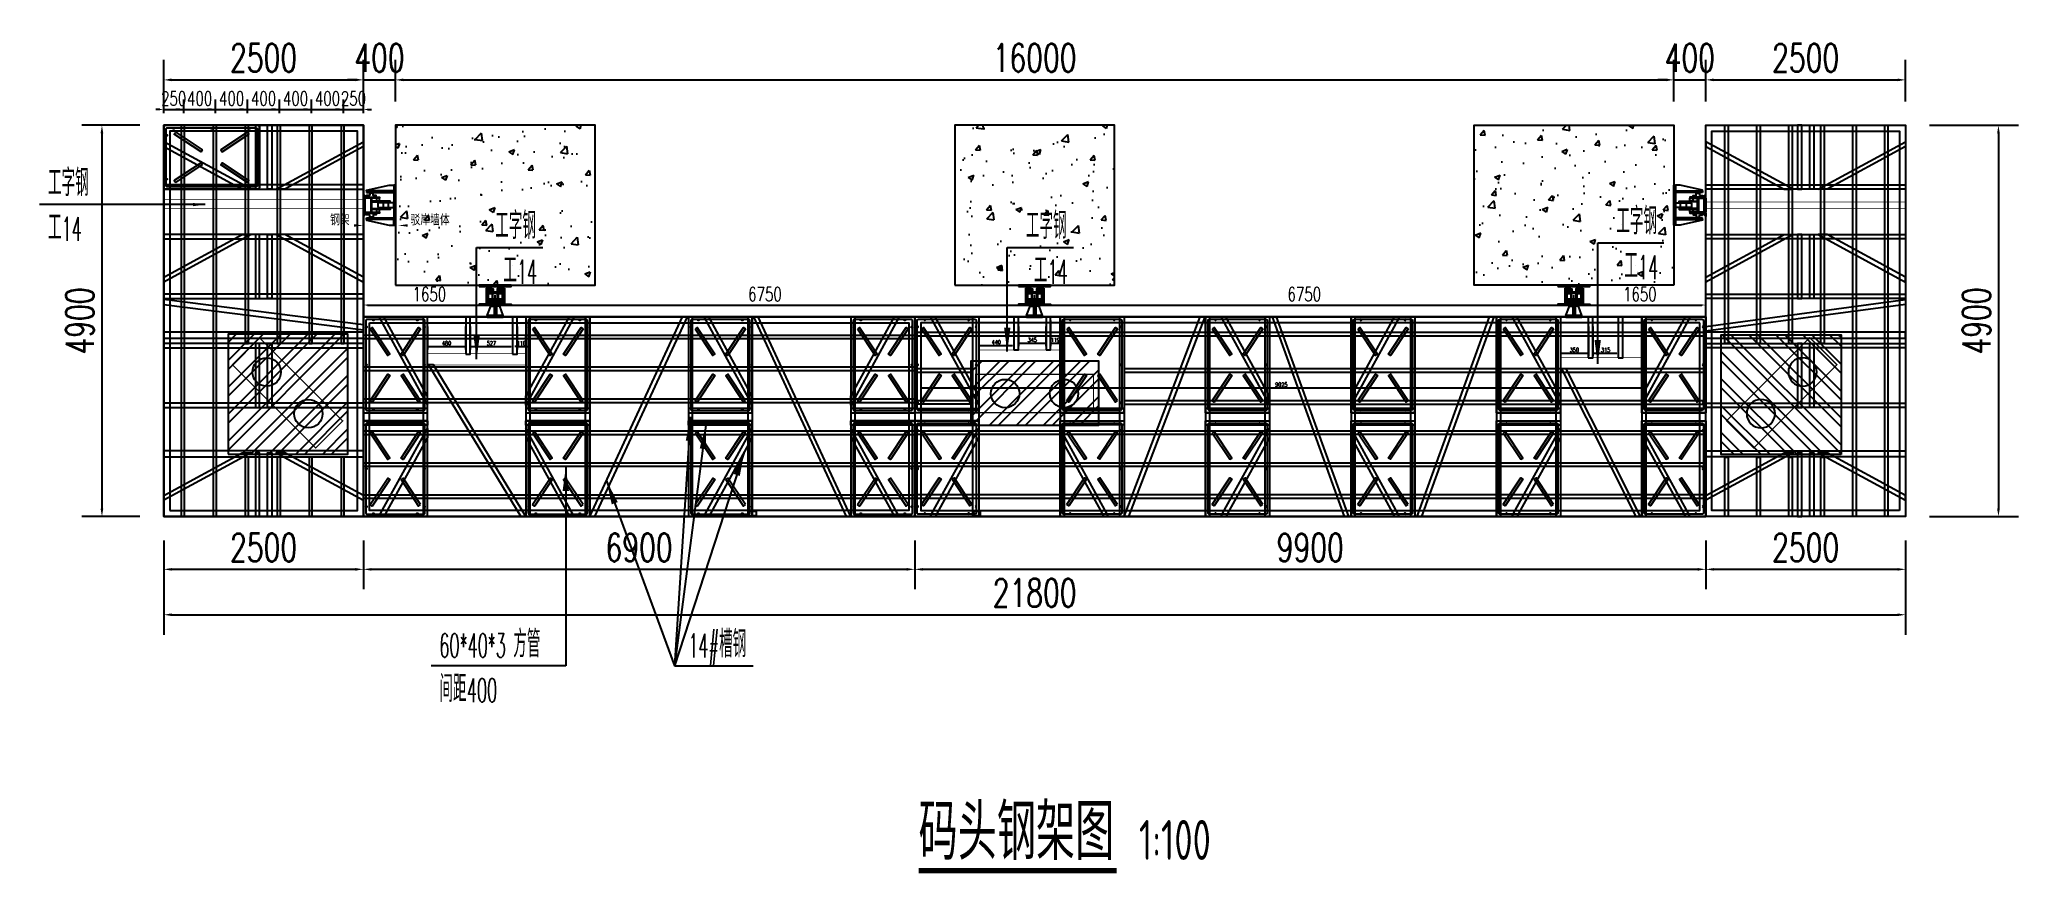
# Model space of a CAD drawing. Header units: millimetres. Extents: x -1443632 to -1307761, y 1430256 to 1527696.
# Drawn here: x -1332527 to -1307761, y 1494236 to 1504678 of the extents above; entities that cross this region are included whole.
import ezdxf

# ---------------------------------------------------------------- set-up
doc = ezdxf.new("R2010")
doc.units = ezdxf.units.MM
doc.header["$LTSCALE"] = 10
doc.layers.get('0').update_dxf_attribs({"linetype": 'CONTINUOUS'})
doc.layers.get('DEFPOINTS').update_dxf_attribs({"linetype": 'CONTINUOUS'})
for name, color, linetype in [('PUB_DIM', 3, 'CONTINUOUS'), ('PUB_TEXT', 7, 'CONTINUOUS'), ('W- bollard系船栓', 4, 'CONTINUOUS'), ('W-FLOAT_BOWL浮筒', 253, 'CONTINUOUS'), ('W-PLASTIC_RAILINGS塑木栏杆', 6, 'CONTINUOUS'), ('W-STEEL_FRAME钢架', 3, 'CONTINUOUS'), ('W-STEEL_KEEL钢龙骨', 5, 'CONTINUOUS'), ('WALL', 9, 'CONTINUOUS'), ('景-通用-文字', 7, 'CONTINUOUS'), ('钢', 172, 'CONTINUOUS')]:
    doc.layers.add(name, color=color, linetype=linetype)
doc.styles.add('_TCH_DIM', font='SIMPLEX.shx', dxfattribs={"width": 0.7, "bigfont": 'GBCBIG.shx'})
doc.styles.get("Standard").update_dxf_attribs({"font": 'tssdeng.shx', "width": 0.7, "bigfont": 'hztxt.shx'})
doc.styles.add('STANDARD_T3', font='simplex.shx', dxfattribs={"width": 0.7, "bigfont": 'gbcbig.shx'})
doc.dimstyles.new('W&&100', dxfattribs={"dimtxt": 350, "dimasz": 100, "dimexe": 250, "dimexo": 300, "dimgap": 100, "dimtad": 1, "dimdec": 0, "dimzin": 0, "dimdsep": 46, "dimtxsty": 'STANDARD_T3', "dimcen": 0.09, "dimclrd": 1, "dimclre": 1, "dimclrt": 7, "dimazin": 2, "dimtfac": 1, "dimtdec": 0, "dimtix": 1, "dimtmove": 2, "dimatfit": 3, "dimfxl": 0, "dimtolj": 1, "dimtzin": 0, "dimarcsym": 0})
doc.dimstyles.new('W&&15', dxfattribs={"dimtxt": 52.5, "dimasz": 15, "dimexe": 37.5, "dimexo": 45, "dimgap": 15, "dimtad": 1, "dimdec": 0, "dimzin": 0, "dimdsep": 46, "dimtxsty": 'STANDARD_T3', "dimcen": 0.09, "dimclrd": 1, "dimclre": 1, "dimclrt": 7, "dimazin": 2, "dimtfac": 1, "dimtdec": 0, "dimtix": 1, "dimtmove": 2, "dimatfit": 3, "dimfxl": 0, "dimtolj": 1, "dimtzin": 0, "dimarcsym": 0})
doc.dimstyles.new('W&&50', dxfattribs={"dimtxt": 175, "dimasz": 50, "dimexe": 125, "dimexo": 150, "dimgap": 50, "dimtad": 1, "dimdec": 0, "dimzin": 0, "dimdsep": 46, "dimtxsty": 'STANDARD_T3', "dimcen": 0.09, "dimclrd": 1, "dimclre": 1, "dimclrt": 7, "dimazin": 2, "dimtfac": 1, "dimtdec": 0, "dimtix": 1, "dimtmove": 2, "dimatfit": 3, "dimfxl": 0, "dimtolj": 1, "dimtzin": 0, "dimarcsym": 0})
pattern_1 = [(50, (-2915349.5, -897061.6), (717.26018, -62.75213), [75, -825]), (355, (-2915349.5, -897061.6), (-138.75133, 752.19213), [60, -660]), (100.4514, (-2915289.7, -897066.84), (578.50938, 689.43954), [63.74019, -701.14211]), (46.1842, (-2915349.5, -896861.6), (1067.24105, -165.51901), [112.5, -1237.5]), (96.6356, (-2915260.5, -896875.4), (934.6627, 974.11787), [95.6103, -1051.713]), (351.1842, (-2915349.5, -896861.6), (934.66195, 974.1186), [90, -990]), (21, (-2915249.5, -896911.6), (596.90705, -402.61889), [75, -825]), (326, (-2915249.5, -896911.6), (243.31533, 725.15005), [60, -660]), (71.4514, (-2915199.74, -896945.2), (840.22263, 322.5305), [63.74019, -701.14211]), (37.5, (-2915349.48, -897061.61), (12.159855, 332.893854), [0, -652, 0, -670, 0, -662.5]), (7.5, (-2915349.48, -897061.6), (263.069537, 394.41171), [0, -382, 0, -637, 0, -252.5]), (327.5, (-2915572.48, -897061.61), (533.822436, -22.554872), [0, -250, 0, -780, 0, -1035]), (317.5, (-2915672.5, -897061.6), (583.18617, 100.10498), [0, -325, 0, -518, 0, -735])]

msp = doc.modelspace()

# ---------------------------------------------------------------- texts
at = {"layer": 'PUB_TEXT', "color": 7, "style": '_TCH_DIM'}
for s, height, width, p in [('工字钢', 337.59, 0.7, (-1332422.5, 1502716.4)), ('工字钢', 337.59, 0.7, (-1312794.3, 1502237.1)), ('工', 337.6, 0.7, (-1332422.5, 1502156.4)), ('14', 297.5, 0.494118, (-1332250.5, 1502156.4)), ('工字钢', 337.59, 0.7, (-1326825, 1502180.4)), ('工字钢', 337.59, 0.7, (-1320184.1, 1502180.4)), ('工', 337.6, 0.7, (-1326724, 1501620.4)), ('14', 297.5, 0.494118, (-1326552, 1501620.4)), ('工', 337.6, 0.7, (-1320083.1, 1501620.4)), ('14', 297.5, 0.494118, (-1319911.1, 1501620.4)), ('工', 337.6, 0.7, (-1312693.4, 1501677.1)), ('14', 297.5, 0.494118, (-1312521.3, 1501677.1)), ('60*40*3', 297.5, 0.494118, (-1327523.3, 1496940.9)), ('方管', 337.59, 0.7, (-1326599.3, 1496940.9)), ('14#', 297.5, 0.494118, (-1324408.2, 1496940.1)), ('槽钢', 337.59, 0.7, (-1324023.2, 1496940.1)), ('间距', 337.59, 0.7, (-1327523.3, 1496380.9)), ('400', 297.5, 0.494118, (-1327179.2, 1496380.9))]:
    msp.add_text(s, height=height, dxfattribs=dict(at, width=width)).set_placement(p)
at = {"layer": 'PUB_TEXT', "color": 7, "width": 0.7}
for s, height, p in [('码头钢架图', 700, (-1321526.7, 1494405.2)), ('1:100', 500, (-1318768.6, 1494405.2))]:
    msp.add_text(s, height=height, dxfattribs=at).set_placement(p)
at = {"layer": 'W-STEEL_FRAME钢架', "width": 0.7}
for s, p in [('钢架', (-1328891.4, 1502350)), ('驳岸墙体', (-1327884.7, 1502350))]:
    msp.add_text(s, height=140, dxfattribs=at).set_placement(p)

# ---------------------------------------------------------------- blocks, each defined once
blk = doc.blocks.new('*D47')
at = {"layer": 'DEFPOINTS', "color": 0, "transparency": 16777216}
for p in [(-1330974, 1503604), (-1331747, 1498704), (-1330974, 1498704)]:
    blk.add_point(p, dxfattribs=at)
at = {"layer": 'W-STEEL_FRAME钢架', "color": 1, "lineweight": -2, "transparency": 16777216}
for p, q in [((-1331274, 1503604), (-1331997, 1503604)), ((-1331747, 1503504), (-1331747, 1498804)), ((-1331274, 1498704), (-1331997, 1498704))]:
    blk.add_line(p, q, dxfattribs=at)
at = {"layer": 'W-STEEL_FRAME钢架', "color": 1, "transparency": 16777216}
for points in [[(-1331764, 1503504), (-1331730, 1503504), (-1331747, 1503604)], [(-1331764, 1498804), (-1331730, 1498804), (-1331747, 1498704)]]:
    blk.add_solid(points, dxfattribs=at)
at = {"layer": 'W-STEEL_FRAME钢架', "color": 7, "transparency": 16777216, "insert": (-1332022, 1501154), "char_height": 350, "attachment_point": 5, "rotation": 90, "style": 'STANDARD_T3'}
blk.add_mtext('\\A1;4900', dxfattribs=at)
blk = doc.blocks.new('*D48')
at = {"layer": 'DEFPOINTS', "color": 0, "transparency": 16777216}
for p in [(-1328474, 1504173), (-1330974, 1503604), (-1328474, 1503604)]:
    blk.add_point(p, dxfattribs=at)
at = {"layer": 'W-STEEL_FRAME钢架', "color": 1, "lineweight": -2, "transparency": 16777216}
for p, q in [((-1330974, 1503904), (-1330974, 1504423)), ((-1328474, 1503904), (-1328474, 1504423)), ((-1330874, 1504173), (-1328574, 1504173))]:
    blk.add_line(p, q, dxfattribs=at)
at = {"layer": 'W-STEEL_FRAME钢架', "color": 1, "transparency": 16777216}
for points in [[(-1330874, 1504190), (-1330874, 1504156), (-1330974, 1504173)], [(-1328574, 1504190), (-1328574, 1504156), (-1328474, 1504173)]]:
    blk.add_solid(points, dxfattribs=at)
at = {"layer": 'W-STEEL_FRAME钢架', "color": 7, "transparency": 16777216, "insert": (-1329724, 1504448), "char_height": 350, "attachment_point": 5, "style": 'STANDARD_T3'}
blk.add_mtext('\\A1;2500', dxfattribs=at)
blk = doc.blocks.new('*D49')
at = {"layer": 'DEFPOINTS', "color": 0, "transparency": 16777216}
for p in [(-1330974, 1498704), (-1309174, 1498704), (-1309174, 1497475)]:
    blk.add_point(p, dxfattribs=at)
at = {"layer": 'W-STEEL_FRAME钢架', "color": 1, "lineweight": -2, "transparency": 16777216}
for p, q in [((-1330974, 1498404), (-1330974, 1497225)), ((-1309174, 1498404), (-1309174, 1497225)), ((-1330874, 1497475), (-1309274, 1497475))]:
    blk.add_line(p, q, dxfattribs=at)
at = {"layer": 'W-STEEL_FRAME钢架', "color": 1, "transparency": 16777216}
for points in [[(-1330874, 1497492), (-1330874, 1497459), (-1330974, 1497475)], [(-1309274, 1497492), (-1309274, 1497459), (-1309174, 1497475)]]:
    blk.add_solid(points, dxfattribs=at)
at = {"layer": 'W-STEEL_FRAME钢架', "color": 7, "transparency": 16777216, "insert": (-1320074, 1497750), "char_height": 350, "attachment_point": 5, "style": 'STANDARD_T3'}
blk.add_mtext('\\A1;21800', dxfattribs=at)
blk = doc.blocks.new('*D189')
at = {"layer": 'DEFPOINTS', "color": 0, "transparency": 16777216}
for p in [(-1328074, 1504173), (-1328474, 1503604), (-1328074, 1503604)]:
    blk.add_point(p, dxfattribs=at)
at = {"layer": 'W-STEEL_FRAME钢架', "color": 1, "lineweight": -2, "transparency": 16777216}
for p, q in [((-1328474, 1503904), (-1328474, 1504423)), ((-1328074, 1503904), (-1328074, 1504423)), ((-1328574, 1504173), (-1328674, 1504173)), ((-1328474, 1504173), (-1328074, 1504173)), ((-1327974, 1504173), (-1327874, 1504173))]:
    blk.add_line(p, q, dxfattribs=at)
at = {"layer": 'W-STEEL_FRAME钢架', "color": 1, "transparency": 16777216}
for points in [[(-1328574, 1504190), (-1328574, 1504156), (-1328474, 1504173)], [(-1327974, 1504190), (-1327974, 1504156), (-1328074, 1504173)]]:
    blk.add_solid(points, dxfattribs=at)
at = {"layer": 'W-STEEL_FRAME钢架', "color": 7, "transparency": 16777216, "insert": (-1328274, 1504448), "char_height": 350, "attachment_point": 5, "style": 'STANDARD_T3'}
blk.add_mtext('\\A1;400', dxfattribs=at)
blk = doc.blocks.new('*D190')
at = {"layer": 'DEFPOINTS', "color": 0, "transparency": 16777216}
for p in [(-1312074, 1504173), (-1328074, 1503604), (-1312074, 1503604)]:
    blk.add_point(p, dxfattribs=at)
at = {"layer": 'W-STEEL_FRAME钢架', "color": 1, "lineweight": -2, "transparency": 16777216}
for p, q in [((-1328074, 1503904), (-1328074, 1504423)), ((-1312074, 1503904), (-1312074, 1504423)), ((-1327974, 1504173), (-1312174, 1504173))]:
    blk.add_line(p, q, dxfattribs=at)
at = {"layer": 'W-STEEL_FRAME钢架', "color": 1, "transparency": 16777216}
for points in [[(-1327974, 1504190), (-1327974, 1504156), (-1328074, 1504173)], [(-1312174, 1504190), (-1312174, 1504156), (-1312074, 1504173)]]:
    blk.add_solid(points, dxfattribs=at)
at = {"layer": 'W-STEEL_FRAME钢架', "color": 7, "transparency": 16777216, "insert": (-1320074, 1504448), "char_height": 350, "attachment_point": 5, "style": 'STANDARD_T3'}
blk.add_mtext('\\A1;16000', dxfattribs=at)
blk = doc.blocks.new('*D50')
at = {"layer": 'DEFPOINTS', "color": 0, "transparency": 16777216}
for p in [(-1311674, 1504173), (-1312074, 1503604), (-1311674, 1503604)]:
    blk.add_point(p, dxfattribs=at)
at = {"layer": 'W-STEEL_FRAME钢架', "color": 1, "lineweight": -2, "transparency": 16777216}
for p, q in [((-1312074, 1503904), (-1312074, 1504423)), ((-1311674, 1503904), (-1311674, 1504423)), ((-1312174, 1504173), (-1312274, 1504173)), ((-1312074, 1504173), (-1311674, 1504173)), ((-1311574, 1504173), (-1311474, 1504173))]:
    blk.add_line(p, q, dxfattribs=at)
at = {"layer": 'W-STEEL_FRAME钢架', "color": 1, "transparency": 16777216}
for points in [[(-1312174, 1504190), (-1312174, 1504156), (-1312074, 1504173)], [(-1311574, 1504190), (-1311574, 1504156), (-1311674, 1504173)]]:
    blk.add_solid(points, dxfattribs=at)
at = {"layer": 'W-STEEL_FRAME钢架', "color": 7, "transparency": 16777216, "insert": (-1311874, 1504448), "char_height": 350, "attachment_point": 5, "style": 'STANDARD_T3'}
blk.add_mtext('\\A1;400', dxfattribs=at)
blk = doc.blocks.new('*D51')
at = {"layer": 'DEFPOINTS', "color": 0, "transparency": 16777216}
for p in [(-1309174, 1504173), (-1311674, 1503604), (-1309174, 1503604)]:
    blk.add_point(p, dxfattribs=at)
at = {"layer": 'W-STEEL_FRAME钢架', "color": 1, "lineweight": -2, "transparency": 16777216}
for p, q in [((-1311674, 1503904), (-1311674, 1504423)), ((-1309174, 1503904), (-1309174, 1504423)), ((-1311574, 1504173), (-1309274, 1504173))]:
    blk.add_line(p, q, dxfattribs=at)
at = {"layer": 'W-STEEL_FRAME钢架', "color": 1, "transparency": 16777216}
for points in [[(-1311574, 1504190), (-1311574, 1504156), (-1311674, 1504173)], [(-1309274, 1504190), (-1309274, 1504156), (-1309174, 1504173)]]:
    blk.add_solid(points, dxfattribs=at)
at = {"layer": 'W-STEEL_FRAME钢架', "color": 7, "transparency": 16777216, "insert": (-1310424, 1504448), "char_height": 350, "attachment_point": 5, "style": 'STANDARD_T3'}
blk.add_mtext('\\A1;2500', dxfattribs=at)
blk = doc.blocks.new('*D52')
at = {"layer": 'DEFPOINTS', "color": 0, "transparency": 16777216}
for p in [(-1309174, 1503604), (-1309174, 1498704), (-1308011, 1498704)]:
    blk.add_point(p, dxfattribs=at)
at = {"layer": 'W-STEEL_FRAME钢架', "color": 1, "lineweight": -2, "transparency": 16777216}
for p, q in [((-1308874, 1503604), (-1307761, 1503604)), ((-1308011, 1503504), (-1308011, 1498804)), ((-1308874, 1498704), (-1307761, 1498704))]:
    blk.add_line(p, q, dxfattribs=at)
at = {"layer": 'W-STEEL_FRAME钢架', "color": 1, "transparency": 16777216}
for points in [[(-1308028, 1503504), (-1307995, 1503504), (-1308011, 1503604)], [(-1308028, 1498804), (-1307995, 1498804), (-1308011, 1498704)]]:
    blk.add_solid(points, dxfattribs=at)
at = {"layer": 'W-STEEL_FRAME钢架', "color": 7, "transparency": 16777216, "insert": (-1308286, 1501154), "char_height": 350, "attachment_point": 5, "rotation": 90, "style": 'STANDARD_T3'}
blk.add_mtext('\\A1;4900', dxfattribs=at)
blk = doc.blocks.new('XLZ')
at = {"layer": 'W- bollard系船栓', "const_width": 15}
blk.add_lwpolyline([(0, -480), (1475, -480), (1475, 0), (0, 0)], close=True, dxfattribs=at)
at = {"layer": 'W- bollard系船栓'}
for centre in [(368.75, -240), (1106.25, -240)]:
    blk.add_circle(centre, 177.5, dxfattribs=at)
blk = doc.blocks.new('*D191')
at = {"layer": 'DEFPOINTS', "color": 0, "transparency": 16777216}
for p in [(-1330724, 1503803), (-1330974, 1503604), (-1330724, 1503604)]:
    blk.add_point(p, dxfattribs=at)
at = {"layer": 'W-STEEL_KEEL钢龙骨', "color": 1, "lineweight": -2, "transparency": 16777216}
for p, q in [((-1331024, 1503803), (-1331074, 1503803)), ((-1330974, 1503754), (-1330974, 1503928)), ((-1330974, 1503803), (-1330724, 1503803)), ((-1330724, 1503754), (-1330724, 1503928)), ((-1330674, 1503803), (-1330624, 1503803))]:
    blk.add_line(p, q, dxfattribs=at)
at = {"layer": 'W-STEEL_KEEL钢龙骨', "color": 1, "transparency": 16777216}
for points in [[(-1331024, 1503811), (-1331024, 1503794), (-1330974, 1503803)], [(-1330674, 1503811), (-1330674, 1503794), (-1330724, 1503803)]]:
    blk.add_solid(points, dxfattribs=at)
at = {"layer": 'W-STEEL_KEEL钢龙骨', "color": 7, "transparency": 16777216, "insert": (-1330849, 1503940), "char_height": 175, "attachment_point": 5, "style": 'STANDARD_T3'}
blk.add_mtext('\\A1;250', dxfattribs=at)
blk = doc.blocks.new('*D53')
at = {"layer": 'DEFPOINTS', "color": 0, "transparency": 16777216}
for p in [(-1330324, 1503803), (-1330724, 1503604), (-1330324, 1503604)]:
    blk.add_point(p, dxfattribs=at)
at = {"layer": 'W-STEEL_KEEL钢龙骨', "color": 1, "lineweight": -2, "transparency": 16777216}
for p, q in [((-1330774, 1503803), (-1330824, 1503803)), ((-1330724, 1503754), (-1330724, 1503928)), ((-1330724, 1503803), (-1330324, 1503803)), ((-1330324, 1503754), (-1330324, 1503928)), ((-1330274, 1503803), (-1330224, 1503803))]:
    blk.add_line(p, q, dxfattribs=at)
at = {"layer": 'W-STEEL_KEEL钢龙骨', "color": 1, "transparency": 16777216}
for points in [[(-1330774, 1503811), (-1330774, 1503794), (-1330724, 1503803)], [(-1330274, 1503811), (-1330274, 1503794), (-1330324, 1503803)]]:
    blk.add_solid(points, dxfattribs=at)
at = {"layer": 'W-STEEL_KEEL钢龙骨', "color": 7, "transparency": 16777216, "insert": (-1330524, 1503940), "char_height": 175, "attachment_point": 5, "style": 'STANDARD_T3'}
blk.add_mtext('\\A1;400', dxfattribs=at)
blk = doc.blocks.new('*D54')
at = {"layer": 'DEFPOINTS', "color": 0, "transparency": 16777216}
for p in [(-1329924, 1503803), (-1330324, 1503604), (-1329924, 1503604)]:
    blk.add_point(p, dxfattribs=at)
at = {"layer": 'W-STEEL_KEEL钢龙骨', "color": 1, "lineweight": -2, "transparency": 16777216}
for p, q in [((-1330374, 1503803), (-1330424, 1503803)), ((-1330324, 1503754), (-1330324, 1503928)), ((-1330324, 1503803), (-1329924, 1503803)), ((-1329924, 1503754), (-1329924, 1503928)), ((-1329874, 1503803), (-1329824, 1503803))]:
    blk.add_line(p, q, dxfattribs=at)
at = {"layer": 'W-STEEL_KEEL钢龙骨', "color": 1, "transparency": 16777216}
for points in [[(-1330374, 1503811), (-1330374, 1503794), (-1330324, 1503803)], [(-1329874, 1503811), (-1329874, 1503794), (-1329924, 1503803)]]:
    blk.add_solid(points, dxfattribs=at)
at = {"layer": 'W-STEEL_KEEL钢龙骨', "color": 7, "transparency": 16777216, "insert": (-1330124, 1503940), "char_height": 175, "attachment_point": 5, "style": 'STANDARD_T3'}
blk.add_mtext('\\A1;400', dxfattribs=at)
blk = doc.blocks.new('*D55')
at = {"layer": 'DEFPOINTS', "color": 0, "transparency": 16777216}
for p in [(-1329524, 1503803), (-1329924, 1503604), (-1329524, 1503604)]:
    blk.add_point(p, dxfattribs=at)
at = {"layer": 'W-STEEL_KEEL钢龙骨', "color": 1, "lineweight": -2, "transparency": 16777216}
for p, q in [((-1329974, 1503803), (-1330024, 1503803)), ((-1329924, 1503754), (-1329924, 1503928)), ((-1329924, 1503803), (-1329524, 1503803)), ((-1329524, 1503754), (-1329524, 1503928)), ((-1329474, 1503803), (-1329424, 1503803))]:
    blk.add_line(p, q, dxfattribs=at)
at = {"layer": 'W-STEEL_KEEL钢龙骨', "color": 1, "transparency": 16777216}
for points in [[(-1329974, 1503811), (-1329974, 1503794), (-1329924, 1503803)], [(-1329474, 1503811), (-1329474, 1503794), (-1329524, 1503803)]]:
    blk.add_solid(points, dxfattribs=at)
at = {"layer": 'W-STEEL_KEEL钢龙骨', "color": 7, "transparency": 16777216, "insert": (-1329724, 1503940), "char_height": 175, "attachment_point": 5, "style": 'STANDARD_T3'}
blk.add_mtext('\\A1;400', dxfattribs=at)
blk = doc.blocks.new('*D56')
at = {"layer": 'DEFPOINTS', "color": 0, "transparency": 16777216}
for p in [(-1329124, 1503803), (-1329524, 1503604), (-1329124, 1503604)]:
    blk.add_point(p, dxfattribs=at)
at = {"layer": 'W-STEEL_KEEL钢龙骨', "color": 1, "lineweight": -2, "transparency": 16777216}
for p, q in [((-1329574, 1503803), (-1329624, 1503803)), ((-1329524, 1503754), (-1329524, 1503928)), ((-1329524, 1503803), (-1329124, 1503803)), ((-1329124, 1503754), (-1329124, 1503928)), ((-1329074, 1503803), (-1329024, 1503803))]:
    blk.add_line(p, q, dxfattribs=at)
at = {"layer": 'W-STEEL_KEEL钢龙骨', "color": 1, "transparency": 16777216}
for points in [[(-1329574, 1503811), (-1329574, 1503794), (-1329524, 1503803)], [(-1329074, 1503811), (-1329074, 1503794), (-1329124, 1503803)]]:
    blk.add_solid(points, dxfattribs=at)
at = {"layer": 'W-STEEL_KEEL钢龙骨', "color": 7, "transparency": 16777216, "insert": (-1329324, 1503940), "char_height": 175, "attachment_point": 5, "style": 'STANDARD_T3'}
blk.add_mtext('\\A1;400', dxfattribs=at)
blk = doc.blocks.new('*D57')
at = {"layer": 'DEFPOINTS', "color": 0, "transparency": 16777216}
for p in [(-1328724, 1503803), (-1329124, 1503604), (-1328724, 1503604)]:
    blk.add_point(p, dxfattribs=at)
at = {"layer": 'W-STEEL_KEEL钢龙骨', "color": 1, "lineweight": -2, "transparency": 16777216}
for p, q in [((-1329174, 1503803), (-1329224, 1503803)), ((-1329124, 1503754), (-1329124, 1503928)), ((-1329124, 1503803), (-1328724, 1503803)), ((-1328724, 1503754), (-1328724, 1503928)), ((-1328674, 1503803), (-1328624, 1503803))]:
    blk.add_line(p, q, dxfattribs=at)
at = {"layer": 'W-STEEL_KEEL钢龙骨', "color": 1, "transparency": 16777216}
for points in [[(-1329174, 1503811), (-1329174, 1503794), (-1329124, 1503803)], [(-1328674, 1503811), (-1328674, 1503794), (-1328724, 1503803)]]:
    blk.add_solid(points, dxfattribs=at)
at = {"layer": 'W-STEEL_KEEL钢龙骨', "color": 7, "transparency": 16777216, "insert": (-1328924, 1503940), "char_height": 175, "attachment_point": 5, "style": 'STANDARD_T3'}
blk.add_mtext('\\A1;400', dxfattribs=at)
blk = doc.blocks.new('*D192')
at = {"layer": 'DEFPOINTS', "color": 0, "transparency": 16777216}
for p in [(-1328474, 1503803), (-1328724, 1503604), (-1328474, 1503604)]:
    blk.add_point(p, dxfattribs=at)
at = {"layer": 'W-STEEL_KEEL钢龙骨', "color": 1, "lineweight": -2, "transparency": 16777216}
for p, q in [((-1328774, 1503803), (-1328824, 1503803)), ((-1328724, 1503754), (-1328724, 1503928)), ((-1328724, 1503803), (-1328474, 1503803)), ((-1328474, 1503754), (-1328474, 1503928)), ((-1328424, 1503803), (-1328374, 1503803))]:
    blk.add_line(p, q, dxfattribs=at)
at = {"layer": 'W-STEEL_KEEL钢龙骨', "color": 1, "transparency": 16777216}
for points in [[(-1328774, 1503811), (-1328774, 1503794), (-1328724, 1503803)], [(-1328424, 1503811), (-1328424, 1503794), (-1328474, 1503803)]]:
    blk.add_solid(points, dxfattribs=at)
at = {"layer": 'W-STEEL_KEEL钢龙骨', "color": 7, "transparency": 16777216, "insert": (-1328599, 1503940), "char_height": 175, "attachment_point": 5, "style": 'STANDARD_T3'}
blk.add_mtext('\\A1;250', dxfattribs=at)
blk = doc.blocks.new('*D58')
at = {"layer": 'DEFPOINTS', "color": 0, "transparency": 16777216}
for p in [(-1330974, 1498704), (-1328474, 1498704), (-1328474, 1498044)]:
    blk.add_point(p, dxfattribs=at)
at = {"layer": 'W-STEEL_FRAME钢架', "color": 1, "lineweight": -2, "transparency": 16777216}
for p, q in [((-1330974, 1498404), (-1330974, 1497794)), ((-1328474, 1498404), (-1328474, 1497794)), ((-1330874, 1498044), (-1328574, 1498044))]:
    blk.add_line(p, q, dxfattribs=at)
at = {"layer": 'W-STEEL_FRAME钢架', "color": 1, "transparency": 16777216}
for points in [[(-1330874, 1498060), (-1330874, 1498027), (-1330974, 1498044)], [(-1328574, 1498060), (-1328574, 1498027), (-1328474, 1498044)]]:
    blk.add_solid(points, dxfattribs=at)
at = {"layer": 'W-STEEL_FRAME钢架', "color": 7, "transparency": 16777216, "insert": (-1329724, 1498319), "char_height": 350, "attachment_point": 5, "style": 'STANDARD_T3'}
blk.add_mtext('\\A1;2500', dxfattribs=at)
blk = doc.blocks.new('*D193')
at = {"layer": 'DEFPOINTS', "color": 0, "transparency": 16777216}
for p in [(-1328474, 1498704), (-1321574, 1498704), (-1321574, 1498044)]:
    blk.add_point(p, dxfattribs=at)
at = {"layer": 'W-STEEL_FRAME钢架', "color": 1, "lineweight": -2, "transparency": 16777216}
for p, q in [((-1328474, 1498404), (-1328474, 1497794)), ((-1321574, 1498404), (-1321574, 1497794)), ((-1328374, 1498044), (-1321674, 1498044))]:
    blk.add_line(p, q, dxfattribs=at)
at = {"layer": 'W-STEEL_FRAME钢架', "color": 1, "transparency": 16777216}
for points in [[(-1328374, 1498060), (-1328374, 1498027), (-1328474, 1498044)], [(-1321674, 1498060), (-1321674, 1498027), (-1321574, 1498044)]]:
    blk.add_solid(points, dxfattribs=at)
at = {"layer": 'W-STEEL_FRAME钢架', "color": 7, "transparency": 16777216, "insert": (-1325024, 1498319), "char_height": 350, "attachment_point": 5, "style": 'STANDARD_T3'}
blk.add_mtext('\\A1;6900', dxfattribs=at)
blk = doc.blocks.new('*D194')
at = {"layer": 'DEFPOINTS', "color": 0, "transparency": 16777216}
for p in [(-1321574, 1498704), (-1311674, 1498704), (-1311674, 1498044)]:
    blk.add_point(p, dxfattribs=at)
at = {"layer": 'W-STEEL_FRAME钢架', "color": 1, "lineweight": -2, "transparency": 16777216}
for p, q in [((-1321574, 1498404), (-1321574, 1497794)), ((-1311674, 1498404), (-1311674, 1497794)), ((-1321474, 1498044), (-1311774, 1498044))]:
    blk.add_line(p, q, dxfattribs=at)
at = {"layer": 'W-STEEL_FRAME钢架', "color": 1, "transparency": 16777216}
for points in [[(-1321474, 1498060), (-1321474, 1498027), (-1321574, 1498044)], [(-1311774, 1498060), (-1311774, 1498027), (-1311674, 1498044)]]:
    blk.add_solid(points, dxfattribs=at)
at = {"layer": 'W-STEEL_FRAME钢架', "color": 7, "transparency": 16777216, "insert": (-1316624, 1498319), "char_height": 350, "attachment_point": 5, "style": 'STANDARD_T3'}
blk.add_mtext('\\A1;9900', dxfattribs=at)
blk = doc.blocks.new('*D195')
at = {"layer": 'DEFPOINTS', "color": 0, "transparency": 16777216}
for p in [(-1311674, 1498704), (-1309174, 1498704), (-1309174, 1498044)]:
    blk.add_point(p, dxfattribs=at)
at = {"layer": 'W-STEEL_FRAME钢架', "color": 1, "lineweight": -2, "transparency": 16777216}
for p, q in [((-1311674, 1498404), (-1311674, 1497794)), ((-1309174, 1498404), (-1309174, 1497794)), ((-1311574, 1498044), (-1309274, 1498044))]:
    blk.add_line(p, q, dxfattribs=at)
at = {"layer": 'W-STEEL_FRAME钢架', "color": 1, "transparency": 16777216}
for points in [[(-1311574, 1498060), (-1311574, 1498027), (-1311674, 1498044)], [(-1309274, 1498060), (-1309274, 1498027), (-1309174, 1498044)]]:
    blk.add_solid(points, dxfattribs=at)
at = {"layer": 'W-STEEL_FRAME钢架', "color": 7, "transparency": 16777216, "insert": (-1310424, 1498319), "char_height": 350, "attachment_point": 5, "style": 'STANDARD_T3'}
blk.add_mtext('\\A1;2500', dxfattribs=at)
blk = doc.blocks.new('钢板2')
at = {"layer": 'W-FLOAT_BOWL浮筒'}
h = blk.add_hatch(dxfattribs=at)
h.set_pattern_fill('ANSI32', color=256, scale=50)
h.set_pattern_definition([(45, (-1594356.56, -2385278.86), (-168.379802, 168.379802), []), (45, (-1594244.3, -2385278.86), (-168.379802, 168.379802), [])])
h.paths.add_polyline_path([(50, -600), (50, 200), (-1550, 200), (-1550, -600)])
blk.add_lwpolyline([(-1550, -600), (50, -600), (50, 200), (-1550, 200)], close=True, dxfattribs=at)
blk = doc.blocks.new('钢板')
at = {"layer": 'W-FLOAT_BOWL浮筒'}
h = blk.add_hatch(dxfattribs=at)
h.set_pattern_fill('ANSI32', color=256, scale=50)
h.set_pattern_definition([(45, (-1579959.63, -2389502.23), (-168.379802, 168.379802), []), (45, (-1579847.38, -2389502.23), (-168.379802, 168.379802), [])])
h.paths.add_polyline_path([(0, -1420), (1500, -1420), (1500, 80), (0, 80)])
blk.add_lwpolyline([(0, -1420), (1500, -1420), (1500, 80), (0, 80)], close=True, dxfattribs=at)
blk = doc.blocks.new('1200fx')
at = {"layer": 'W-FLOAT_BOWL浮筒'}
for p, q in [((0, 275), (14, 275)), ((7, 282), (7, 268)), ((88, 363), (102, 363)), ((95, 370), (95, 356)), ((563, 363), (577, 363)), ((570, 370), (570, 356)), ((1038, 363), (1052, 363)), ((1045, 370), (1045, 356)), ((1140, 275), (1126, 275)), ((1133, 282), (1133, 268)), ((0, -275), (14, -275)), ((7, -268), (7, -282)), ((88, -363), (102, -363)), ((95, -370), (95, -356)), ((563, -363), (577, -363)), ((570, -370), (570, -356)), ((1038, -363), (1052, -363)), ((1045, -370), (1045, -356)), ((1140, -275), (1126, -275)), ((1133, -268), (1133, -282))]:
    blk.add_line(p, q, dxfattribs=at)
for points in [[(1145, 400, -0.414214), (1170, 375), (1170, -375, -0.414214), (1145, -400), (-5, -400, -0.414214), (-30, -375), (-30, 375, -0.414214), (-5, 400)], [(1140, 355), (1140, -355, -0.414214), (1125, -370), (15, -370, -0.414214), (0, -355), (0, 355, -0.414214), (15, 370), (1125, 370, -0.414214)]]:
    blk.add_lwpolyline(points, format="xyb", close=True, dxfattribs=at)
at = {"layer": 'W-FLOAT_BOWL浮筒', "ltscale": 100}
for points in [[(120, 316), (453, 95), (437, 70), (103, 291)], [(1020, 316), (687, 95), (703, 70), (1037, 291)], [(120, -316), (453, -95), (437, -70), (103, -291)], [(1020, -316), (687, -95), (703, -70), (1037, -291)]]:
    blk.add_lwpolyline(points, close=True, dxfattribs=at)
at = {"layer": 'W-FLOAT_BOWL浮筒'}
for centre in [(7, 275), (95, 363), (570, 363), (1045, 363), (1133, 275), (7, -275), (95, -363), (570, -363), (1045, -363), (1133, -275)]:
    blk.add_circle(centre, 7, dxfattribs=at)
blk = doc.blocks.new('FX')
at = {"layer": 'W-FLOAT_BOWL浮筒'}
for points in [[(0, 0), (0, -800), (1200, -800), (1200, 0)], [(150, -84), (483, -305), (467, -330), (133, -109)], [(1050, -84), (717, -305), (733, -330), (1067, -109)], [(150, -716), (483, -495), (467, -470), (133, -691)], [(1050, -716), (717, -495), (733, -470), (1067, -691)]]:
    blk.add_lwpolyline(points, close=True, dxfattribs=at)
blk.add_lwpolyline([(30, -45), (30, -755, 0.414214), (45, -770), (1155, -770, 0.414214), (1170, -755), (1170, -45, 0.414214), (1155, -30), (45, -30, 0.414214)], format="xyb", close=True, dxfattribs=at)
for centre in [(37, -125), (125, -37), (600, -37), (1075, -37), (1163, -125), (37, -675), (1163, -675), (125, -763), (600, -763), (1075, -763)]:
    blk.add_circle(centre, 7, dxfattribs=at)
blk = doc.blocks.new('*U10')
at = {"layer": 'W-FLOAT_BOWL浮筒', "rotation": 90}
blk.add_blockref('FX', (-400, -600), dxfattribs=at)
blk = doc.blocks.new('*U11')
at = {"layer": 'W-FLOAT_BOWL浮筒', "color": 0, "linetype": 'ByBlock', "lineweight": -2, "transparency": 16777216}
for p in [(0, 1300), (2033, 1300), (4067, 1300), (6100, 1300), (0, 0), (2033, 0), (4067, 0), (6100, 0)]:
    blk.add_blockref('*U10', p, dxfattribs=at)
blk = doc.blocks.new('*U12')
at = {"layer": 'W-FLOAT_BOWL浮筒', "rotation": 90}
blk.add_blockref('FX', (-400, -600), dxfattribs=at)
blk = doc.blocks.new('*U13')
at = {"layer": 'W-FLOAT_BOWL浮筒', "color": 0, "linetype": 'ByBlock', "lineweight": -2, "transparency": 16777216}
for p in [(0, 1300), (1820, 1300), (3640, 1300), (5460, 1300), (7280, 1300), (9100, 1300), (0, 0), (1820, 0), (3640, 0), (5460, 0), (7280, 0), (9100, 0)]:
    blk.add_blockref('*U12', p, dxfattribs=at)
blk = doc.blocks.new('*U14')
at = {"layer": 'W-STEEL_KEEL钢龙骨'}
blk.add_lwpolyline([(-4950, -20), (4950, -20), (4950, 20), (-4950, 20)], close=True, dxfattribs=at)
blk = doc.blocks.new('*U15')
at = {"layer": 'W-STEEL_KEEL钢龙骨', "color": 0, "linetype": 'ByBlock', "lineweight": -2, "transparency": 16777216}
for p in [(0, 800), (0, 400), (0, 0)]:
    blk.add_blockref('*U14', p, dxfattribs=at)
blk = doc.blocks.new('*U16')
at = {"layer": 'W-STEEL_KEEL钢龙骨'}
blk.add_lwpolyline([(-3640, -20), (3640, -20), (3640, 20), (-3640, 20)], close=True, dxfattribs=at)
blk = doc.blocks.new('*U17')
at = {"layer": 'W-STEEL_KEEL钢龙骨', "color": 0, "linetype": 'ByBlock', "lineweight": -2, "transparency": 16777216}
for p in [(0, 0), (0, -400)]:
    blk.add_blockref('*U16', p, dxfattribs=at)
blk = doc.blocks.new('*D247')
at = {"layer": 'DEFPOINTS', "color": 0, "transparency": 16777216}
for p in [(-1326824, 1501353), (-1328474, 1501204), (-1326824, 1501201)]:
    blk.add_point(p, dxfattribs=at)
at = {"layer": '景-通用-文字', "color": 1, "lineweight": -2, "transparency": 16777216}
for p, q in [((-1328474, 1501354), (-1328474, 1501478)), ((-1328424, 1501353), (-1326874, 1501353)), ((-1326824, 1501351), (-1326824, 1501478))]:
    blk.add_line(p, q, dxfattribs=at)
at = {"layer": '景-通用-文字', "color": 1, "transparency": 16777216}
for points in [[(-1328424, 1501362), (-1328424, 1501345), (-1328474, 1501353)], [(-1326874, 1501362), (-1326874, 1501345), (-1326824, 1501353)]]:
    blk.add_solid(points, dxfattribs=at)
at = {"layer": '景-通用-文字', "color": 7, "transparency": 16777216, "insert": (-1327649, 1501491), "char_height": 175, "attachment_point": 5, "style": 'STANDARD_T3'}
blk.add_mtext('\\A1;1650', dxfattribs=at)
blk = doc.blocks.new('*D248')
at = {"layer": 'DEFPOINTS', "color": 0, "transparency": 16777216}
for p in [(-1313324, 1501353), (-1320074, 1501204), (-1313324, 1501208)]:
    blk.add_point(p, dxfattribs=at)
at = {"layer": '景-通用-文字', "color": 1, "lineweight": -2, "transparency": 16777216}
for p, q in [((-1320074, 1501354), (-1320074, 1501478)), ((-1320024, 1501353), (-1313374, 1501353)), ((-1313324, 1501358), (-1313324, 1501478))]:
    blk.add_line(p, q, dxfattribs=at)
at = {"layer": '景-通用-文字', "color": 1, "transparency": 16777216}
for points in [[(-1320024, 1501362), (-1320024, 1501345), (-1320074, 1501353)], [(-1313374, 1501362), (-1313374, 1501345), (-1313324, 1501353)]]:
    blk.add_solid(points, dxfattribs=at)
at = {"layer": '景-通用-文字', "color": 7, "transparency": 16777216, "insert": (-1316699, 1501491), "char_height": 175, "attachment_point": 5, "style": 'STANDARD_T3'}
blk.add_mtext('\\A1;6750', dxfattribs=at)
blk = doc.blocks.new('*D249')
at = {"layer": 'DEFPOINTS', "color": 0, "transparency": 16777216}
for p in [(-1311674, 1501353), (-1313324, 1501208), (-1311674, 1501204)]:
    blk.add_point(p, dxfattribs=at)
at = {"layer": '景-通用-文字', "color": 1, "lineweight": -2, "transparency": 16777216}
for p, q in [((-1313324, 1501358), (-1313324, 1501478)), ((-1313274, 1501353), (-1311724, 1501353)), ((-1311674, 1501354), (-1311674, 1501478))]:
    blk.add_line(p, q, dxfattribs=at)
at = {"layer": '景-通用-文字', "color": 1, "transparency": 16777216}
for points in [[(-1313274, 1501362), (-1313274, 1501345), (-1313324, 1501353)], [(-1311724, 1501362), (-1311724, 1501345), (-1311674, 1501353)]]:
    blk.add_solid(points, dxfattribs=at)
at = {"layer": '景-通用-文字', "color": 7, "transparency": 16777216, "insert": (-1312499, 1501491), "char_height": 175, "attachment_point": 5, "style": 'STANDARD_T3'}
blk.add_mtext('\\A1;1650', dxfattribs=at)
blk = doc.blocks.new('*D250')
at = {"layer": 'DEFPOINTS', "color": 0, "transparency": 16777216}
for p in [(-1327674, 1501129), (-1327195, 1501129), (-1327195, 1500833)]:
    blk.add_point(p, dxfattribs=at)
at = {"layer": '景-通用-文字', "color": 1, "lineweight": -2, "transparency": 16777216}
for p, q in [((-1327674, 1501084), (-1327674, 1500796)), ((-1327195, 1501084), (-1327195, 1500796)), ((-1327659, 1500833), (-1327210, 1500833))]:
    blk.add_line(p, q, dxfattribs=at)
at = {"layer": '景-通用-文字', "color": 1, "transparency": 16777216}
for points in [[(-1327659, 1500836), (-1327659, 1500831), (-1327674, 1500833)], [(-1327210, 1500836), (-1327210, 1500831), (-1327195, 1500833)]]:
    blk.add_solid(points, dxfattribs=at)
at = {"layer": '景-通用-文字', "color": 7, "transparency": 16777216, "insert": (-1327434, 1500875), "char_height": 52.5, "attachment_point": 5, "style": 'STANDARD_T3'}
blk.add_mtext('\\A1;480', dxfattribs=at)
blk = doc.blocks.new('*D251')
at = {"layer": 'DEFPOINTS', "color": 0, "transparency": 16777216}
for p in [(-1327137, 1501129), (-1326609, 1501129), (-1326609, 1500833)]:
    blk.add_point(p, dxfattribs=at)
at = {"layer": '景-通用-文字', "color": 1, "lineweight": -2, "transparency": 16777216}
for p, q in [((-1327137, 1501084), (-1327137, 1500796)), ((-1326609, 1501084), (-1326609, 1500796)), ((-1327122, 1500833), (-1326624, 1500833))]:
    blk.add_line(p, q, dxfattribs=at)
at = {"layer": '景-通用-文字', "color": 1, "transparency": 16777216}
for points in [[(-1327122, 1500836), (-1327122, 1500831), (-1327137, 1500833)], [(-1326624, 1500836), (-1326624, 1500831), (-1326609, 1500833)]]:
    blk.add_solid(points, dxfattribs=at)
at = {"layer": '景-通用-文字', "color": 7, "transparency": 16777216, "insert": (-1326873, 1500875), "char_height": 52.5, "attachment_point": 5, "style": 'STANDARD_T3'}
blk.add_mtext('\\A1;527', dxfattribs=at)
blk = doc.blocks.new('*D252')
at = {"layer": 'DEFPOINTS', "color": 0, "transparency": 16777216}
for p in [(-1326551, 1501129), (-1326441, 1501129), (-1326441, 1500833)]:
    blk.add_point(p, dxfattribs=at)
at = {"layer": '景-通用-文字', "color": 1, "lineweight": -2, "transparency": 16777216}
for p, q in [((-1326551, 1501084), (-1326551, 1500796)), ((-1326441, 1501084), (-1326441, 1500796)), ((-1326566, 1500833), (-1326581, 1500833)), ((-1326551, 1500833), (-1326441, 1500833)), ((-1326426, 1500833), (-1326411, 1500833))]:
    blk.add_line(p, q, dxfattribs=at)
at = {"layer": '景-通用-文字', "color": 1, "transparency": 16777216}
for points in [[(-1326566, 1500836), (-1326566, 1500831), (-1326551, 1500833)], [(-1326426, 1500836), (-1326426, 1500831), (-1326441, 1500833)]]:
    blk.add_solid(points, dxfattribs=at)
at = {"layer": '景-通用-文字', "color": 7, "transparency": 16777216, "insert": (-1326496, 1500875), "char_height": 52.5, "attachment_point": 5, "style": 'STANDARD_T3'}
blk.add_mtext('\\A1;110', dxfattribs=at)
blk = doc.blocks.new('*D253')
at = {"layer": 'DEFPOINTS', "color": 0, "transparency": 16777216}
for p in [(-1320774, 1501129), (-1320334, 1501129), (-1320334, 1500845)]:
    blk.add_point(p, dxfattribs=at)
at = {"layer": '景-通用-文字', "color": 1, "lineweight": -2, "transparency": 16777216}
for p, q in [((-1320774, 1501084), (-1320774, 1500808)), ((-1320334, 1501084), (-1320334, 1500808)), ((-1320759, 1500845), (-1320349, 1500845))]:
    blk.add_line(p, q, dxfattribs=at)
at = {"layer": '景-通用-文字', "color": 1, "transparency": 16777216}
for points in [[(-1320759, 1500848), (-1320759, 1500843), (-1320774, 1500845)], [(-1320349, 1500848), (-1320349, 1500843), (-1320334, 1500845)]]:
    blk.add_solid(points, dxfattribs=at)
at = {"layer": '景-通用-文字', "color": 7, "transparency": 16777216, "insert": (-1320554, 1500887), "char_height": 52.5, "attachment_point": 5, "style": 'STANDARD_T3'}
blk.add_mtext('\\A1;440', dxfattribs=at)
blk = doc.blocks.new('*D254')
at = {"layer": 'DEFPOINTS', "color": 0, "transparency": 16777216}
for p in [(-1320276, 1501129), (-1319932, 1501129), (-1319932, 1500875)]:
    blk.add_point(p, dxfattribs=at)
at = {"layer": '景-通用-文字', "color": 1, "lineweight": -2, "transparency": 16777216}
for p, q in [((-1320276, 1501084), (-1320276, 1500838)), ((-1319932, 1501084), (-1319932, 1500838)), ((-1320261, 1500875), (-1319947, 1500875))]:
    blk.add_line(p, q, dxfattribs=at)
at = {"layer": '景-通用-文字', "color": 1, "transparency": 16777216}
for points in [[(-1320261, 1500878), (-1320261, 1500873), (-1320276, 1500875)], [(-1319947, 1500878), (-1319947, 1500873), (-1319932, 1500875)]]:
    blk.add_solid(points, dxfattribs=at)
at = {"layer": '景-通用-文字', "color": 7, "transparency": 16777216, "insert": (-1320104, 1500917), "char_height": 52.5, "attachment_point": 5, "style": 'STANDARD_T3'}
blk.add_mtext('\\A1;345', dxfattribs=at)
blk = doc.blocks.new('*D255')
at = {"layer": 'DEFPOINTS', "color": 0, "transparency": 16777216}
for p in [(-1319874, 1501204), (-1319754, 1501204), (-1319754, 1500875)]:
    blk.add_point(p, dxfattribs=at)
at = {"layer": '景-通用-文字', "color": 1, "lineweight": -2, "transparency": 16777216}
for p, q in [((-1319874, 1501159), (-1319874, 1500838)), ((-1319754, 1501159), (-1319754, 1500838)), ((-1319859, 1500875), (-1319769, 1500875))]:
    blk.add_line(p, q, dxfattribs=at)
at = {"layer": '景-通用-文字', "color": 1, "transparency": 16777216}
for points in [[(-1319859, 1500878), (-1319859, 1500873), (-1319874, 1500875)], [(-1319769, 1500878), (-1319769, 1500873), (-1319754, 1500875)]]:
    blk.add_solid(points, dxfattribs=at)
at = {"layer": '景-通用-文字', "color": 7, "transparency": 16777216, "insert": (-1319814, 1500917), "char_height": 52.5, "attachment_point": 5, "style": 'STANDARD_T3'}
blk.add_mtext('\\A1;119', dxfattribs=at)
blk = doc.blocks.new('*D256')
at = {"layer": 'DEFPOINTS', "color": 0, "transparency": 16777216}
for p in [(-1313494, 1501129), (-1313144, 1501129), (-1313144, 1500750)]:
    blk.add_point(p, dxfattribs=at)
at = {"layer": '景-通用-文字', "color": 1, "lineweight": -2, "transparency": 16777216}
for p, q in [((-1313494, 1501084), (-1313494, 1500712)), ((-1313144, 1501084), (-1313144, 1500712)), ((-1313479, 1500750), (-1313159, 1500750))]:
    blk.add_line(p, q, dxfattribs=at)
at = {"layer": '景-通用-文字', "color": 1, "transparency": 16777216}
for points in [[(-1313479, 1500752), (-1313479, 1500747), (-1313494, 1500750)], [(-1313159, 1500752), (-1313159, 1500747), (-1313144, 1500750)]]:
    blk.add_solid(points, dxfattribs=at)
at = {"layer": '景-通用-文字', "color": 7, "transparency": 16777216, "insert": (-1313319, 1500791), "char_height": 52.5, "attachment_point": 5, "style": 'STANDARD_T3'}
blk.add_mtext('\\A1;350', dxfattribs=at)
blk = doc.blocks.new('*D257')
at = {"layer": 'DEFPOINTS', "color": 0, "transparency": 16777216}
for p in [(-1313086, 1501129), (-1312771, 1501129), (-1312771, 1500750)]:
    blk.add_point(p, dxfattribs=at)
at = {"layer": '景-通用-文字', "color": 1, "lineweight": -2, "transparency": 16777216}
for p, q in [((-1313086, 1501084), (-1313086, 1500712)), ((-1312771, 1501084), (-1312771, 1500712)), ((-1313071, 1500750), (-1312786, 1500750))]:
    blk.add_line(p, q, dxfattribs=at)
at = {"layer": '景-通用-文字', "color": 1, "transparency": 16777216}
for points in [[(-1313071, 1500752), (-1313071, 1500747), (-1313086, 1500750)], [(-1312786, 1500752), (-1312786, 1500747), (-1312771, 1500750)]]:
    blk.add_solid(points, dxfattribs=at)
at = {"layer": '景-通用-文字', "color": 7, "transparency": 16777216, "insert": (-1312929, 1500791), "char_height": 52.5, "attachment_point": 5, "style": 'STANDARD_T3'}
blk.add_mtext('\\A1;315', dxfattribs=at)
blk = doc.blocks.new('*D258')
at = {"layer": 'DEFPOINTS', "color": 0, "transparency": 16777216}
for p in [(-1321499, 1500694), (-1312474, 1500694), (-1312474, 1500315)]:
    blk.add_point(p, dxfattribs=at)
at = {"layer": '景-通用-文字', "color": 1, "lineweight": -2, "transparency": 16777216}
for p, q in [((-1321499, 1500649), (-1321499, 1500277)), ((-1312474, 1500649), (-1312474, 1500277)), ((-1321484, 1500315), (-1312489, 1500315))]:
    blk.add_line(p, q, dxfattribs=at)
at = {"layer": '景-通用-文字', "color": 1, "transparency": 16777216}
for points in [[(-1321484, 1500317), (-1321484, 1500312), (-1321499, 1500315)], [(-1312489, 1500317), (-1312489, 1500312), (-1312474, 1500315)]]:
    blk.add_solid(points, dxfattribs=at)
at = {"layer": '景-通用-文字', "color": 7, "transparency": 16777216, "insert": (-1316987, 1500356), "char_height": 52.5, "attachment_point": 5, "style": 'STANDARD_T3'}
blk.add_mtext('\\A1;9025', dxfattribs=at)
blk = doc.blocks.new('*D259')
at = {"layer": 'DEFPOINTS', "color": 0, "transparency": 16777216}
for p in [(-1320074, 1501353), (-1326824, 1501208), (-1320074, 1501208)]:
    blk.add_point(p, dxfattribs=at)
at = {"layer": '景-通用-文字', "color": 1, "lineweight": -2, "transparency": 16777216}
for p, q in [((-1326824, 1501358), (-1326824, 1501478)), ((-1326774, 1501353), (-1320124, 1501353)), ((-1320074, 1501358), (-1320074, 1501478))]:
    blk.add_line(p, q, dxfattribs=at)
at = {"layer": '景-通用-文字', "color": 1, "transparency": 16777216}
for points in [[(-1326774, 1501362), (-1326774, 1501345), (-1326824, 1501353)], [(-1320124, 1501362), (-1320124, 1501345), (-1320074, 1501353)]]:
    blk.add_solid(points, dxfattribs=at)
at = {"layer": '景-通用-文字', "color": 7, "transparency": 16777216, "insert": (-1323449, 1501491), "char_height": 175, "attachment_point": 5, "style": 'STANDARD_T3'}
blk.add_mtext('\\A1;6750', dxfattribs=at)
blk = doc.blocks.new('轨道A')
at = {"layer": 'W-STEEL_KEEL钢龙骨'}
for points in [[(-360, -150), (-400, -150), (-400, -110), (-360, -150)], [(-360, -350), (-400, -350), (-400, -390), (-360, -350)]]:
    blk.add_lwpolyline(points, dxfattribs=at)
for points in [[(-400, -150), (-200, -150), (-200, -162), (-400, -162)], [(-400, -338), (-380, -338), (-380, -162), (-400, -162)], [(-320, -130), (-360, -130), (-360, -150), (-240, -150), (-240, -130), (-280, -130), (-280, -101), (-320, -101)], [(-308, -338), (-296, -338), (-296, -162), (-308, -162)], [(-400, -338), (-200, -338), (-200, -350), (-400, -350)], [(-320, -370), (-360, -370), (-360, -350), (-240, -350), (-240, -370), (-280, -370), (-280, -399), (-320, -399)]]:
    blk.add_lwpolyline(points, close=True, dxfattribs=at)
at = {"layer": '钢'}
for points in [[(-360, -72), (-360, -62), (-80, 0), (-20, 0), (-20, -72), (-360, -72)], [(-360, -428), (-360, -438), (-80, -500), (-20, -500), (-20, -428), (-360, -428)]]:
    blk.add_lwpolyline(points, dxfattribs=at)
for points in [[(-20, -500), (0, -500), (0, 0), (-20, 0)], [(-360, -92), (-20, -92), (-20, -72), (-360, -72)], [(-296, -210), (-65, -210), (-65, -198), (-296, -198)], [(-236, -198), (-200, -198), (-200, -162), (-236, -162)], [(-360, -408), (-20, -408), (-20, -428), (-360, -428)], [(-296, -290), (-65, -290), (-65, -302), (-296, -302)], [(-236, -338), (-200, -338), (-200, -302), (-236, -302)]]:
    blk.add_lwpolyline(points, close=True, dxfattribs=at)
at = {"layer": '钢', "color": 140}
blk.add_lwpolyline([(-210, -280), (-30, -280, 0.414214), (-20, -270), (-20, -230, 0.414214), (-30, -220), (-210, -220, 0.414214), (-220, -230), (-220, -270, 0.414214)], format="xyb", close=True, dxfattribs=at)
for points in [[(-160, -210), (-80, -210), (-80, -215), (-160, -215)], [(-155, -290), (-85, -290), (-85, -210), (-155, -210)], [(-160, -290), (-80, -290), (-80, -285), (-160, -285)]]:
    blk.add_lwpolyline(points, close=True, dxfattribs=at)
blk = doc.blocks.new('A$C142B241B')
at = {"layer": 'W-STEEL_FRAME钢架', "color": 4}
for p, q in [((0, 75), (0, 0)), ((0, 75), (3, 75)), ((0, 0), (200, 0)), ((13, 17), (8, 70)), ((24, 7), (176, 7)), ((187, 17), (192, 70)), ((200, 75), (197, 75)), ((200, 75), (200, 0))]:
    blk.add_line(p, q, dxfattribs=at)
for centre, radius, start, end in [((3, 69), 5.5, 5.7106, 90), ((24, 18), 11, 185.7106, 270), ((176, 18), 11, 270, 354.2894), ((197, 69), 5.5, 90, 174.2894)]:
    blk.add_arc(centre, radius, start, end, dxfattribs=at)
blk = doc.blocks.new('轨道B')
at = {"layer": 'WALL'}
h = blk.add_hatch(dxfattribs=at)
h.set_pattern_fill('ANSI32', color=256)
h.set_pattern_definition([(45, (-1570299.9226, -2415300.194), (-3.3675960454, 3.3675960454), []), (45, (-1570297.6776, -2415300.194), (-3.3675960454, 3.3675960454), [])])
edge = h.paths.add_edge_path()
edge.add_line((-25, -46), (-40, -46))
edge.add_line((-40, -46), (-40, -58))
edge.add_line((-40, -58), (-92, -62))
edge.add_arc((-91, -72), 10, 95.7106, 180)
edge.add_line((-101, -72), (-101, -208))
edge.add_arc((-91, -208), 10, 180, 264.321)
edge.add_line((-92, -218), (-40, -223))
edge.add_line((-40, -223), (-40, -234))
edge.add_line((-40, -234), (-25, -234))
edge.add_line((-25, -234), (-25, -190))
edge.add_line((-25, -190), (-32, -190))
edge.add_line((-32, -190), (-32, -192))
edge.add_line((-32, -192), (-35, -192))
edge.add_line((-35, -192), (-35, -190))
edge.add_line((-35, -190), (-90, -190))
edge.add_line((-90, -190), (-90, -179))
edge.add_line((-90, -179), (-93, -179))
edge.add_line((-93, -179), (-93, -175))
edge.add_line((-93, -175), (-97, -175))
edge.add_line((-97, -175), (-99, -173))
edge.add_line((-99, -173), (-99, -107))
edge.add_line((-99, -107), (-97, -105))
edge.add_line((-97, -105), (-93, -105))
edge.add_line((-93, -105), (-93, -101))
edge.add_line((-93, -101), (-90, -101))
edge.add_line((-90, -101), (-90, -90))
edge.add_line((-90, -90), (-35, -90))
edge.add_line((-35, -90), (-35, -88))
edge.add_line((-35, -88), (-32, -88))
edge.add_line((-32, -88), (-32, -90))
edge.add_line((-32, -90), (-25, -90))
edge.add_line((-25, -90), (-25, -46))
h = blk.add_hatch(dxfattribs=at)
h.set_pattern_fill('ANSI32', color=256, angle=90)
h.set_pattern_definition([(135, (-1570299.9226, -2415300.194), (-3.3675960454, -3.3675960454), []), (135, (-1570299.9226, -2415297.949), (-3.3675960454, -3.3675960454), [])])
edge = h.paths.add_edge_path()
edge.add_line((92, -62), (40, -58))
edge.add_line((40, -58), (40, -46))
edge.add_line((40, -46), (25, -46))
edge.add_line((25, -46), (25, -90))
edge.add_line((25, -90), (32, -90))
edge.add_line((32, -90), (32, -88))
edge.add_line((32, -88), (35, -88))
edge.add_line((35, -88), (35, -90))
edge.add_line((35, -90), (90, -90))
edge.add_line((90, -90), (90, -101))
edge.add_line((90, -101), (93, -101))
edge.add_line((93, -101), (93, -105))
edge.add_line((93, -105), (97, -105))
edge.add_line((97, -105), (99, -107))
edge.add_line((99, -107), (99, -173))
edge.add_line((99, -173), (97, -175))
edge.add_line((97, -175), (93, -175))
edge.add_line((93, -175), (93, -179))
edge.add_line((93, -179), (90, -179))
edge.add_line((90, -179), (90, -190))
edge.add_line((90, -190), (35, -190))
edge.add_line((35, -190), (35, -192))
edge.add_line((35, -192), (32, -192))
edge.add_line((32, -192), (32, -190))
edge.add_line((32, -190), (25, -190))
edge.add_line((25, -190), (25, -234))
edge.add_line((25, -234), (40, -234))
edge.add_line((40, -234), (40, -223))
edge.add_line((40, -223), (92, -218))
edge.add_arc((91, -208), 10, 275.7106, 360)
edge.add_line((101, -208), (101, -72))
edge.add_arc((91, -72), 10, 0, 85.1797)
at = {"layer": 'W-STEEL_KEEL钢龙骨'}
blk.add_line((25, -46), (25, -234), dxfattribs=at)
at = {"layer": '钢'}
for points in [[(-200, -20), (200, -20), (200, 0), (-200, 0)], [(-200, -250), (-42, -250), (-42, -240), (-200, -240)], [(-52, -40), (-102, -40), (-102, -20), (-52, -20)], [(200, -250), (42, -250), (42, -240), (200, -240)], [(52, -40), (102, -40), (102, -20), (52, -20)], [(-100, -403), (100, -403), (100, -383), (-100, -383)]]:
    blk.add_lwpolyline(points, close=True, dxfattribs=at)
at = {"layer": '钢', "color": 140}
for points in [[(-25, -234), (-40, -234), (-40, -223), (-92, -218, -0.385314), (-101, -208), (-101, -72, -0.385314), (-92, -62), (-40, -58), (-40, -46), (-25, -46), (-25, -46), (-25, -95), (-35, -95), (-35, -170), (-25, -170)], [(25, -234), (40, -234), (40, -223), (92, -218, 0.385314), (101, -208), (101, -72, 0.385314), (92, -62), (40, -58), (40, -46), (25, -46), (25, -46), (25, -90), (35, -90), (35, -178), (25, -178)]]:
    blk.add_lwpolyline(points, format="xyb", close=True, dxfattribs=at)
for points in [[(-97, -175), (-97, -105), (-99, -107), (-99, -173), (-97, -175)], [(97, -175), (97, -105), (99, -107), (99, -173), (97, -175)]]:
    blk.add_lwpolyline(points, dxfattribs=at)
for points in [[(-93, -105), (-97, -105), (-97, -175), (-93, -175)], [(-90, -101), (-93, -101), (-93, -107), (-90, -107)], [(-90, -107), (-93, -107), (-93, -173), (-90, -173)], [(-90, -173), (-93, -173), (-93, -179), (-90, -179)], [(-35, -90), (-90, -90), (-90, -105), (-35, -105)], [(-35, -105), (-90, -105), (-90, -175), (-35, -175)], [(-35, -175), (-90, -175), (-90, -190), (-35, -190)], [(-35, -88), (-32, -88), (-32, -102), (-35, -102)], [(-32, -88), (-35, -88), (-35, -93), (-32, -93)], [(-32, -93), (-35, -93), (-35, -102), (-32, -102)], [(-35, -99), (-32, -99), (-32, -102), (-35, -102)], [(-35, -102), (35, -102), (35, -178), (-35, -178)], [(-35, -181), (-32, -181), (-32, -178), (-35, -178)], [(-35, -181), (-32, -181), (-32, -192), (-35, -192)], [(-32, -187), (-35, -187), (-35, -192), (-32, -192)], [(-32, -90), (-25, -90), (-25, -102), (-32, -102)], [(-25, -90), (-32, -90), (-32, -102), (-25, -102)], [(-32, -190), (-25, -190), (-25, -178), (-32, -178)], [(-25, -190), (-32, -190), (-32, -178), (-25, -178)], [(-15, -83), (15, -83), (15, -103), (-15, -103)], [(-15, -383), (15, -383), (15, -178), (-15, -178)], [(25, -90), (32, -90), (32, -102), (25, -102)], [(25, -190), (32, -190), (32, -178), (25, -178)], [(32, -88), (35, -88), (35, -93), (32, -93)], [(32, -93), (35, -93), (35, -102), (32, -102)], [(32, -187), (35, -187), (35, -192), (32, -192)], [(35, -90), (90, -90), (90, -105), (35, -105)], [(35, -105), (90, -105), (90, -175), (35, -175)], [(35, -175), (90, -175), (90, -190), (35, -190)], [(90, -101), (93, -101), (93, -107), (90, -107)], [(90, -107), (93, -107), (93, -173), (90, -173)], [(90, -173), (93, -173), (93, -179), (90, -179)], [(93, -105), (97, -105), (97, -175), (93, -175)]]:
    blk.add_lwpolyline(points, close=True, dxfattribs=at)
at = {"layer": '钢'}
for points in [[(-15, -263), (-15, -383), (-100, -383), (-55, -263), (-15, -263)], [(15, -263), (15, -383), (100, -383), (55, -263), (15, -263)]]:
    blk.add_lwpolyline(points, dxfattribs=at)
at = {"layer": '钢', "rotation": 270}
blk.add_blockref('A$C142B241B', (-115, -40), dxfattribs=at)
at = {"layer": '钢', "xscale": -1, "rotation": 90}
blk.add_blockref('A$C142B241B', (115, -40), dxfattribs=at)

# ---------------------------------------------------------------- dimensions: what is measured, and where the dimension line sits
at = {"layer": 'W-STEEL_FRAME钢架'}
for base, p1, p2, picture, middle in [((-1328474.1, 1504173.2), (-1330974.1, 1503603.7), (-1328474.1, 1503603.7), '*D48', (-1329724.1, 1504448.2)), ((-1328074.1, 1504173.2), (-1328474.1, 1503603.7), (-1328074.1, 1503603.7), '*D189', (-1328274.1, 1504448.2)), ((-1312074.1, 1504173.2), (-1328074.1, 1503603.7), (-1312074.1, 1503603.7), '*D190', (-1320074.1, 1504448.2)), ((-1311674.1, 1504173.2), (-1312074.1, 1503603.7), (-1311674.1, 1503603.7), '*D50', (-1311874.1, 1504448.2)), ((-1309174.1, 1504173.2), (-1311674.1, 1503603.7), (-1309174.1, 1503603.7), '*D51', (-1310424.1, 1504448.2)), ((-1309174.1, 1497475.4), (-1330974.1, 1498703.7), (-1309174.1, 1498703.7), '*D49', (-1320074.1, 1497750.4)), ((-1328474.1, 1498043.7), (-1330974.1, 1498703.7), (-1328474.1, 1498703.7), '*D58', (-1329724.1, 1498318.7)), ((-1321574.1, 1498043.7), (-1328474.1, 1498703.7), (-1321574.1, 1498703.7), '*D193', (-1325024.1, 1498318.7)), ((-1311674.1, 1498043.7), (-1321574.1, 1498703.7), (-1311674.1, 1498703.7), '*D194', (-1316624.1, 1498318.7)), ((-1309174.1, 1498043.7), (-1311674.1, 1498703.7), (-1309174.1, 1498703.7), '*D195', (-1310424.1, 1498318.7))]:
    dim = msp.add_linear_dim(base=base, p1=p1, p2=p2, dimstyle='W&&100', dxfattribs=at)
    dim.commit()
    dim.dimension.update_dxf_attribs({"geometry": picture, "text_midpoint": middle})
for base, p1, p2, picture, middle in [((-1331746.9, 1498703.7), (-1330974.1, 1503603.7), (-1330974.1, 1498703.7), '*D47', (-1332021.9, 1501153.7)), ((-1308011.4, 1498703.7), (-1309174.1, 1503603.7), (-1309174.1, 1498703.7), '*D52', (-1308286.4, 1501153.7))]:
    dim = msp.add_linear_dim(base=base, p1=p1, p2=p2, angle=90, dimstyle='W&&100', dxfattribs=at)
    dim.commit()
    dim.dimension.update_dxf_attribs({"geometry": picture, "text_midpoint": middle})
at = {"layer": 'W-STEEL_KEEL钢龙骨'}
for base, p1, p2, picture, middle in [((-1330724.1, 1503802.8), (-1330974.1, 1503603.7), (-1330724.1, 1503603.7), '*D191', (-1330849.1, 1503940.3)), ((-1330324.1, 1503802.8), (-1330724.1, 1503603.7), (-1330324.1, 1503603.7), '*D53', (-1330524.1, 1503940.3)), ((-1329924.1, 1503802.8), (-1330324.1, 1503603.7), (-1329924.1, 1503603.7), '*D54', (-1330124.1, 1503940.3)), ((-1329524.1, 1503802.8), (-1329924.1, 1503603.7), (-1329524.1, 1503603.7), '*D55', (-1329724.1, 1503940.3)), ((-1329124.1, 1503802.8), (-1329524.1, 1503603.7), (-1329124.1, 1503603.7), '*D56', (-1329324.1, 1503940.3)), ((-1328724.1, 1503802.8), (-1329124.1, 1503603.7), (-1328724.1, 1503603.7), '*D57', (-1328924.1, 1503940.3)), ((-1328474.1, 1503802.8), (-1328724.1, 1503603.7), (-1328474.1, 1503603.7), '*D192', (-1328599.1, 1503940.3))]:
    dim = msp.add_linear_dim(base=base, p1=p1, p2=p2, dimstyle='W&&50', dxfattribs=at)
    dim.commit()
    dim.dimension.update_dxf_attribs({"geometry": picture, "text_midpoint": middle})
at = {"layer": '景-通用-文字'}
for base, p1, p2, dimstyle, picture, middle in [((-1326824.1, 1501353.4), (-1328474.1, 1501203.7), (-1326824.1, 1501201), 'W&&50', '*D247', (-1327649.1, 1501490.9)), ((-1320074.1, 1501353.4), (-1326824.1, 1501208), (-1320074.1, 1501208), 'W&&50', '*D259', (-1323449.1, 1501490.9)), ((-1313324.1, 1501353.4), (-1320074.1, 1501203.7), (-1313324.1, 1501208), 'W&&50', '*D248', (-1316699.1, 1501490.9)), ((-1311674.1, 1501353.4), (-1313324.1, 1501208), (-1311674.1, 1501203.7), 'W&&50', '*D249', (-1312499.1, 1501490.9)), ((-1327194.5598, 1500833.3397), (-1327674.1153, 1501128.7325), (-1327194.5598, 1501128.7325), 'W&&15', '*D250', (-1327434.3375, 1500874.5897)), ((-1326609.1109, 1500833.3397), (-1327136.5598, 1501128.7325), (-1326609.1109, 1501128.7325), 'W&&15', '*D251', (-1326872.8353, 1500874.5897)), ((-1326440.8, 1500833.3), (-1326551.1, 1501128.7), (-1326440.8, 1501128.7), 'W&&15', '*D252', (-1326495.9, 1500874.6)), ((-1320334.4, 1500845.3), (-1320774.1, 1501128.7), (-1320334.4, 1501128.7), 'W&&15', '*D253', (-1320554.3, 1500886.5)), ((-1319931.6, 1500875.4), (-1320276.4, 1501128.7), (-1319931.6, 1501128.7), 'W&&15', '*D254', (-1320104, 1500916.6)), ((-1319754.1153, 1500875.3875), (-1319873.6126, 1501203.7325), (-1319754.1153, 1501203.7325), 'W&&15', '*D255', (-1319813.864, 1500916.6375)), ((-1313144.5, 1500749.9), (-1313494.1, 1501128.7), (-1313144.5, 1501128.7), 'W&&15', '*D256', (-1313319.3, 1500791.2)), ((-1312771.3, 1500749.9), (-1313086.5, 1501128.7), (-1312771.3, 1501128.7), 'W&&15', '*D257', (-1312928.9, 1500791.2)), ((-1312474.1, 1500314.9), (-1321499.1, 1500693.7), (-1312474.1, 1500693.7), 'W&&15', '*D258', (-1316986.6, 1500356.2))]:
    dim = msp.add_linear_dim(base=base, p1=p1, p2=p2, dimstyle=dimstyle, dxfattribs=at)
    dim.commit()
    dim.dimension.update_dxf_attribs({"geometry": picture, "text_midpoint": middle})

# ---------------------------------------------------------------- hatches: boundary and pattern name
at = {"layer": 'WALL'}
h = msp.add_hatch(dxfattribs=at)
h.set_pattern_fill('混凝土', color=256, scale=100)
h.set_pattern_definition(pattern_1)
h.paths.add_polyline_path([(-1325574.1, 1501603.7), (-1325574.1, 1503603.7), (-1328074.1, 1503603.7), (-1328074.1, 1501603.7)])
h = msp.add_hatch(dxfattribs=at)
h.set_pattern_fill('混凝土', color=256, scale=100)
h.set_pattern_definition(pattern_1)
h.paths.add_polyline_path([(-1321074.1, 1503603.7), (-1321074.1, 1501603.7), (-1319074.1, 1501603.7), (-1319074.1, 1503603.7)])
h = msp.add_hatch(dxfattribs=at)
h.set_pattern_fill('混凝土', color=256, scale=100)
h.set_pattern_definition(pattern_1)
h.paths.add_polyline_path([(-1314574.1, 1503603.7), (-1314574.1, 1501603.7), (-1312074.1, 1501603.7), (-1312074.1, 1503603.7)])

# ---------------------------------------------------------------- linework, layer by layer
at = {"color": 3}
msp.add_lwpolyline([(-1320850.9, 1498716.2), (-1320750.9, 1498716.2), (-1320750.9, 1498766.2), (-1320850.9, 1498766.2)], close=True, dxfattribs=at)
for centre in [(-1320835.9, 1498741.2), (-1320765.9, 1498741.2)]:
    msp.add_circle(centre, 6, dxfattribs=at)
at = {"layer": 'PUB_DIM'}
for p, q in [((-1332364.3, 1502611.4), (-1332527.5, 1502611.4)), ((-1330455.6, 1502611.4), (-1332364.3, 1502611.4))]:
    msp.add_line(p, q, dxfattribs=at)
msp.add_lwpolyline([(-1330455.6, 1502611.4, 0, 40, 0), (-1330605.6, 1502611.4, 0, 0, 0)], format="xyseb", dxfattribs=at)
at = {"layer": 'W-STEEL_FRAME钢架', "color": 4}
msp.add_lwpolyline([(-1330974.1, 1503603.7), (-1328474.1, 1503603.7), (-1328474.1, 1501203.7), (-1311674.1, 1501203.7), (-1311674.1, 1503603.7), (-1309174.1, 1503603.7), (-1309174.1, 1498703.7), (-1330974.1, 1498703.7), (-1330974.1, 1503603.7)], dxfattribs=at)
for points in [[(-1330974.1, 1498703.7), (-1328474.1, 1498703.7), (-1328474.1, 1503603.7), (-1330974.1, 1503603.7)], [(-1309174.1, 1498703.7), (-1311674.1, 1498703.7), (-1311674.1, 1503603.7), (-1309174.1, 1503603.7)], [(-1330899.1, 1498778.7), (-1328549.1, 1498778.7), (-1328549.1, 1503528.7), (-1330899.1, 1503528.7)], [(-1309249.1, 1498778.7), (-1311599.1, 1498778.7), (-1311599.1, 1503528.7), (-1309249.1, 1503528.7)], [(-1328474.1, 1498703.7), (-1311674.1, 1498703.7), (-1311674.1, 1501203.7), (-1328474.1, 1501203.7)], [(-1328399.1, 1501128.7), (-1321649.1, 1501128.7), (-1321649.1, 1498778.7), (-1328399.1, 1498778.7)], [(-1311674.1, 1501203.7), (-1321574.1, 1501203.7), (-1321574.1, 1498703.7), (-1311674.1, 1498703.7)], [(-1311749.1, 1501128.7), (-1321499.1, 1501128.7), (-1321499.1, 1498778.7), (-1311749.1, 1498778.7)], [(-1320774.1, 1498703.7), (-1320849.1, 1498703.7), (-1320849.1, 1501203.7), (-1320774.1, 1501203.7)], [(-1319754.1, 1498704.7), (-1319701.1, 1498704.7), (-1319701.1, 1501204.7), (-1319754.1, 1501204.7)], [(-1318954.1, 1498704.7), (-1319007.1, 1498704.7), (-1319007.1, 1501204.7), (-1318954.1, 1501204.7)], [(-1330974.1, 1500940.4), (-1328474.1, 1500940.4), (-1328474.1, 1501015.4), (-1330974.1, 1501015.4)], [(-1311674.1, 1500940.4), (-1309174.1, 1500940.4), (-1309174.1, 1501015.4), (-1311674.1, 1501015.4)], [(-1330974.1, 1499450.7), (-1328474.1, 1499450.7), (-1328474.1, 1499525.7), (-1330974.1, 1499525.7)]]:
    msp.add_lwpolyline(points, close=True, dxfattribs=at)
at = {"layer": 'W-STEEL_FRAME钢架'}
for points in [[(-1329827.1, 1502803.7), (-1329774.1, 1502803.7), (-1329774.1, 1503603.7), (-1329827.1, 1503603.7)], [(-1329621.1, 1502803.7), (-1329674.1, 1502803.7), (-1329674.1, 1503603.7), (-1329621.1, 1503603.7)], [(-1310527.1, 1502803.7), (-1310474.1, 1502803.7), (-1310474.1, 1503603.7), (-1310527.1, 1503603.7)], [(-1310321.1, 1502803.7), (-1310374.1, 1502803.7), (-1310374.1, 1503603.7), (-1310321.1, 1503603.7)], [(-1330974.1, 1502803.7), (-1328474.1, 1502803.7), (-1328474.1, 1502856.7), (-1330974.1, 1502856.7)], [(-1309174.1, 1502803.7), (-1311674.1, 1502803.7), (-1311674.1, 1502856.7), (-1309174.1, 1502856.7)], [(-1330974.1, 1502184.1), (-1328474.1, 1502184.1), (-1328474.1, 1502237.1), (-1330974.1, 1502237.1)], [(-1329827.1, 1501437.1), (-1329774.1, 1501437.1), (-1329774.1, 1502237.1), (-1329827.1, 1502237.1)], [(-1329621.1, 1501437.1), (-1329674.1, 1501437.1), (-1329674.1, 1502237.1), (-1329621.1, 1502237.1)], [(-1309174.1, 1502184.1), (-1311674.1, 1502184.1), (-1311674.1, 1502237.1), (-1309174.1, 1502237.1)], [(-1310527.1, 1501437.1), (-1310474.1, 1501437.1), (-1310474.1, 1502237.1), (-1310527.1, 1502237.1)], [(-1310321.1, 1501437.1), (-1310374.1, 1501437.1), (-1310374.1, 1502237.1), (-1310321.1, 1502237.1)], [(-1330974.1, 1501437.1), (-1328474.1, 1501437.1), (-1328474.1, 1501490.1), (-1330974.1, 1501490.1)], [(-1330974.1, 1501360.1), (-1328474.1, 1501043.4), (-1328474.1, 1501104.8), (-1330974.1, 1501421)], [(-1309174.1, 1501437.1), (-1311674.1, 1501437.1), (-1311674.1, 1501490.1), (-1309174.1, 1501490.1)], [(-1309174.1, 1501360.1), (-1311674.1, 1501024.7), (-1311674.1, 1501086), (-1309174.1, 1501421)], [(-1327727.1, 1498703.7), (-1327674.1, 1498703.7), (-1327674.1, 1501203.7), (-1327727.1, 1501203.7)], [(-1327194.6, 1500739.7), (-1327136.6, 1500739.7), (-1327136.6, 1501203.7), (-1327194.6, 1501203.7)], [(-1326609.1, 1500739.7), (-1326551.1, 1500739.7), (-1326551.1, 1501203.7), (-1326609.1, 1501203.7)], [(-1326440.8, 1498703.7), (-1326387.8, 1498703.7), (-1326387.8, 1501203.7), (-1326440.8, 1501203.7)], [(-1325640.8, 1498703.7), (-1325693.8, 1498703.7), (-1325693.8, 1501203.7), (-1325640.8, 1501203.7)], [(-1325582.4, 1498703.7), (-1325640.8, 1498703.7), (-1324482.1, 1501203.7), (-1324423.7, 1501203.7)], [(-1324407.4, 1498703.7), (-1324354.4, 1498703.7), (-1324354.4, 1501203.7), (-1324407.4, 1501203.7)], [(-1323607.4, 1498703.7), (-1323660.4, 1498703.7), (-1323660.4, 1501203.7), (-1323607.4, 1501203.7)], [(-1322432.5, 1498703.7), (-1322374.1, 1498703.7), (-1323532.8, 1501203.7), (-1323591.2, 1501203.7)], [(-1322374.1, 1498703.7), (-1322321.1, 1498703.7), (-1322321.1, 1501203.7), (-1322374.1, 1501203.7)], [(-1320334.4, 1500790.7), (-1320276.4, 1500790.7), (-1320276.4, 1501203.7), (-1320334.4, 1501203.7)], [(-1319931.6, 1500790.7), (-1319873.6, 1500790.7), (-1319873.6, 1501203.7), (-1319931.6, 1501203.7)], [(-1318897.8, 1498703.7), (-1318954.1, 1498704.7), (-1318001.9, 1501203.7), (-1317945.2, 1501203.7)], [(-1317935.8, 1498703.7), (-1317882.8, 1498703.7), (-1317882.8, 1501203.7), (-1317935.8, 1501203.7)], [(-1317135.8, 1498703.7), (-1317188.8, 1498703.7), (-1317188.8, 1501203.7), (-1317135.8, 1501203.7)], [(-1316198.8, 1498703.7), (-1316142.4, 1498703.7), (-1317045.1, 1501203.7), (-1317101.4, 1501203.7)], [(-1316114.1, 1498703.7), (-1316061.1, 1498703.7), (-1316061.1, 1501203.7), (-1316114.1, 1501203.7)], [(-1315314.1, 1498703.7), (-1315367.1, 1498703.7), (-1315367.1, 1501203.7), (-1315314.1, 1501203.7)], [(-1315231, 1498703.7), (-1315287.4, 1498703.7), (-1314382, 1501203.7), (-1314325.4, 1501203.7)], [(-1314294.1, 1498703.7), (-1314241.1, 1498703.7), (-1314241.1, 1501203.7), (-1314294.1, 1501203.7)], [(-1313494.1, 1498703.7), (-1313547.1, 1498703.7), (-1313547.1, 1501203.7), (-1313494.1, 1501203.7)], [(-1313144.5, 1500693.7), (-1313086.5, 1500693.7), (-1313086.5, 1501203.7), (-1313144.5, 1501203.7)], [(-1312771.3, 1500693.7), (-1312713.3, 1500693.7), (-1312713.3, 1501203.7), (-1312771.3, 1501203.7)], [(-1312474.1, 1498703.7), (-1312421.1, 1498703.7), (-1312421.1, 1501203.7), (-1312474.1, 1501203.7)], [(-1330974.1, 1500817.4), (-1328474.1, 1500817.4), (-1328474.1, 1500870.4), (-1330974.1, 1500870.4)], [(-1329827.1, 1500070.4), (-1329774.1, 1500070.4), (-1329774.1, 1500870.4), (-1329827.1, 1500870.4)], [(-1329621.1, 1500070.4), (-1329674.1, 1500070.4), (-1329674.1, 1500870.4), (-1329621.1, 1500870.4)], [(-1309174.1, 1500817.4), (-1311674.1, 1500817.4), (-1311674.1, 1500870.4), (-1309174.1, 1500870.4)], [(-1310527.1, 1500070.4), (-1310474.1, 1500070.4), (-1310474.1, 1500870.4), (-1310527.1, 1500870.4)], [(-1310321.1, 1500070.4), (-1310374.1, 1500070.4), (-1310374.1, 1500870.4), (-1310321.1, 1500870.4)], [(-1326502.4, 1498703.7), (-1326440.8, 1498703.7), (-1327599.4, 1500603.7), (-1327657.9, 1500603.7)], [(-1312549.1, 1498703.7), (-1312490.2, 1498703.7), (-1313422.7, 1500553.7), (-1313478.4, 1500553.7)], [(-1330974.1, 1500070.4), (-1328474.1, 1500070.4), (-1328474.1, 1500123.4), (-1330974.1, 1500123.4)], [(-1309174.1, 1500070.4), (-1311674.1, 1500070.4), (-1311674.1, 1500123.4), (-1309174.1, 1500123.4)], [(-1328474.1, 1500003.7), (-1327674.1, 1500003.7), (-1327674.1, 1500056.7), (-1328474.1, 1500056.7)], [(-1328474.1, 1499903.7), (-1327674.1, 1499903.7), (-1327674.1, 1499850.7), (-1328474.1, 1499850.7)], [(-1326440.8, 1500003.7), (-1325640.8, 1500003.7), (-1325640.8, 1500056.7), (-1326440.8, 1500056.7)], [(-1326440.8, 1499903.7), (-1325640.8, 1499903.7), (-1325640.8, 1499850.7), (-1326440.8, 1499850.7)], [(-1324407.4, 1500003.7), (-1323607.4, 1500003.7), (-1323607.4, 1500056.7), (-1324407.4, 1500056.7)], [(-1324407.4, 1499903.7), (-1323607.4, 1499903.7), (-1323607.4, 1499850.7), (-1324407.4, 1499850.7)], [(-1322374.1, 1500003.7), (-1321574.1, 1500003.7), (-1321574.1, 1500056.7), (-1322374.1, 1500056.7)], [(-1322374.1, 1499903.7), (-1321574.1, 1499903.7), (-1321574.1, 1499850.7), (-1322374.1, 1499850.7)], [(-1320774.1, 1500003.7), (-1321574.1, 1500003.7), (-1321574.1, 1500056.7), (-1320774.1, 1500056.7)], [(-1320774.1, 1499903.7), (-1321574.1, 1499903.7), (-1321574.1, 1499850.7), (-1320774.1, 1499850.7)], [(-1319754.1, 1500004.7), (-1318954.1, 1500004.7), (-1318954.1, 1500057.7), (-1319754.1, 1500057.7)], [(-1319754.1, 1499904.7), (-1318954.1, 1499904.7), (-1318954.1, 1499851.7), (-1319754.1, 1499851.7)], [(-1317935.8, 1500003.7), (-1317135.8, 1500003.7), (-1317135.8, 1500056.7), (-1317935.8, 1500056.7)], [(-1317935.8, 1499903.7), (-1317135.8, 1499903.7), (-1317135.8, 1499850.7), (-1317935.8, 1499850.7)], [(-1316114.1, 1500003.7), (-1315314.1, 1500003.7), (-1315314.1, 1500056.7), (-1316114.1, 1500056.7)], [(-1316114.1, 1499903.7), (-1315314.1, 1499903.7), (-1315314.1, 1499850.7), (-1316114.1, 1499850.7)], [(-1314294.1, 1500003.7), (-1313494.1, 1500003.7), (-1313494.1, 1500056.7), (-1314294.1, 1500056.7)], [(-1314294.1, 1499903.7), (-1313494.1, 1499903.7), (-1313494.1, 1499850.7), (-1314294.1, 1499850.7)], [(-1312474.1, 1500003.7), (-1311674.1, 1500003.7), (-1311674.1, 1500056.7), (-1312474.1, 1500056.7)], [(-1312474.1, 1499903.7), (-1311674.1, 1499903.7), (-1311674.1, 1499850.7), (-1312474.1, 1499850.7)], [(-1329827.1, 1498703.7), (-1329774.1, 1498703.7), (-1329774.1, 1499503.7), (-1329827.1, 1499503.7)], [(-1329621.1, 1498703.7), (-1329674.1, 1498703.7), (-1329674.1, 1499503.7), (-1329621.1, 1499503.7)], [(-1309174.1, 1499450.7), (-1311674.1, 1499450.7), (-1311674.1, 1499525.7), (-1309174.1, 1499525.7)], [(-1310527.1, 1498703.7), (-1310474.1, 1498703.7), (-1310474.1, 1499503.7), (-1310527.1, 1499503.7)], [(-1310321.1, 1498703.7), (-1310374.1, 1498703.7), (-1310374.1, 1499503.7), (-1310321.1, 1499503.7)]]:
    msp.add_lwpolyline(points, close=True, dxfattribs=at)
at = {"layer": 'W-STEEL_FRAME钢架', "color": 6}
for points in [[(-1329991.7, 1502803.7), (-1329880.8, 1502803.7), (-1330974.1, 1503399), (-1330974.1, 1503337.6)], [(-1329456.5, 1502803.7), (-1329567.5, 1502803.7), (-1328474.1, 1503399), (-1328474.1, 1503337.6)], [(-1310691.7, 1502803.7), (-1310580.8, 1502803.7), (-1311674.1, 1503399), (-1311674.1, 1503337.6)], [(-1310156.5, 1502803.7), (-1310267.5, 1502803.7), (-1309174.1, 1503399), (-1309174.1, 1503337.6)], [(-1329991.7, 1502237.1), (-1329880.8, 1502237.1), (-1330974.1, 1501641.8), (-1330974.1, 1501703.2)], [(-1329456.5, 1502237.1), (-1329567.5, 1502237.1), (-1328474.1, 1501641.8), (-1328474.1, 1501703.2)], [(-1310691.7, 1502237.1), (-1310580.8, 1502237.1), (-1311674.1, 1501641.8), (-1311674.1, 1501703.2)], [(-1310156.5, 1502237.1), (-1310267.5, 1502237.1), (-1309174.1, 1501641.8), (-1309174.1, 1501703.2)], [(-1328280, 1501203.7), (-1327674.1, 1500101.6), (-1327674.1, 1500211.6), (-1328219.5, 1501203.7)], [(-1325834.9, 1501203.7), (-1326440.8, 1500101.6), (-1326440.8, 1500211.6), (-1325895.4, 1501203.7)], [(-1324213.3, 1501203.7), (-1323607.4, 1500101.6), (-1323607.4, 1500211.6), (-1324152.9, 1501203.7)], [(-1321768.2, 1501203.7), (-1322374.1, 1500101.6), (-1322374.1, 1500211.6), (-1321828.7, 1501203.7)], [(-1321380, 1501204.7), (-1320774.1, 1500102.6), (-1320774.1, 1500212.6), (-1321319.5, 1501204.7)], [(-1317741.7, 1501203.7), (-1317135.8, 1500101.6), (-1317135.8, 1500211.6), (-1317681.3, 1501203.7)], [(-1315508.2, 1501204.7), (-1316114.1, 1500102.6), (-1316114.1, 1500212.6), (-1315568.7, 1501204.7)], [(-1314100, 1501203.7), (-1313494.1, 1500101.6), (-1313494.1, 1500211.6), (-1314039.5, 1501203.7)], [(-1311868.2, 1501203.7), (-1312474.1, 1500101.6), (-1312474.1, 1500211.6), (-1311928.7, 1501203.7)], [(-1328280, 1498703.7), (-1327674.1, 1499805.8), (-1327674.1, 1499695.8), (-1328219.5, 1498703.7)], [(-1325834.9, 1498703.7), (-1326440.8, 1499805.8), (-1326440.8, 1499695.8), (-1325895.4, 1498703.7)], [(-1324213.3, 1498703.7), (-1323607.4, 1499805.8), (-1323607.4, 1499695.8), (-1324152.9, 1498703.7)], [(-1321768.2, 1498703.7), (-1322374.1, 1499805.8), (-1322374.1, 1499695.8), (-1321828.7, 1498703.7)], [(-1321380, 1498704.7), (-1320774.1, 1499806.8), (-1320774.1, 1499696.8), (-1321319.5, 1498704.7)], [(-1319148.2, 1498703.7), (-1319754.1, 1499805.8), (-1319754.1, 1499695.8), (-1319208.7, 1498703.7)], [(-1317741.7, 1498703.7), (-1317135.8, 1499805.8), (-1317135.8, 1499695.8), (-1317681.3, 1498703.7)], [(-1315508.2, 1498704.7), (-1316114.1, 1499806.8), (-1316114.1, 1499696.8), (-1315568.7, 1498704.7)], [(-1314100, 1498703.7), (-1313494.1, 1499805.8), (-1313494.1, 1499695.8), (-1314039.5, 1498703.7)], [(-1311868.2, 1498703.7), (-1312474.1, 1499805.8), (-1312474.1, 1499695.8), (-1311928.7, 1498703.7)], [(-1329991.7, 1499503.7), (-1329880.8, 1499503.7), (-1330974.1, 1498908.5), (-1330974.1, 1498969.9)], [(-1329456.5, 1499503.7), (-1329567.5, 1499503.7), (-1328474.1, 1498908.5), (-1328474.1, 1498969.9)], [(-1310691.7, 1499503.7), (-1310580.8, 1499503.7), (-1311674.1, 1498908.5), (-1311674.1, 1498969.9)], [(-1310156.5, 1499503.7), (-1310267.5, 1499503.7), (-1309174.1, 1498908.5), (-1309174.1, 1498969.9)]]:
    msp.add_lwpolyline(points, close=True, dxfattribs=at)
at = {"layer": 'W-STEEL_FRAME钢架'}
for points in [[(-1328891.4, 1502350, 0, 0, 0), (-1328869, 1502350, 0, 0, 0), (-1328474.1, 1502350, 0, 32, 0), (-1328594.1, 1502350, 0, 0, 0)], [(-1327621.6, 1502350, 0, 0, 0), (-1327643.9, 1502350, 0, 0, 0), (-1328038.8, 1502350, 0, 32, 0), (-1327918.8, 1502350, 0, 0, 0)]]:
    msp.add_lwpolyline(points, format="xyseb", dxfattribs=at)
at = {"layer": 'W-STEEL_KEEL钢龙骨'}
for points in [[(-1330754.1, 1498703.7), (-1330714.1, 1498703.7), (-1330714.1, 1503603.7), (-1330754.1, 1503603.7)], [(-1330354.1, 1498703.7), (-1330314.1, 1498703.7), (-1330314.1, 1503603.7), (-1330354.1, 1503603.7)], [(-1329954.1, 1500870.4), (-1329914.1, 1500870.4), (-1329914.1, 1503603.7), (-1329954.1, 1503603.7)], [(-1329554.1, 1500870.4), (-1329514.1, 1500870.4), (-1329514.1, 1503603.7), (-1329554.1, 1503603.7)], [(-1329154.1, 1500870.4), (-1329114.1, 1500870.4), (-1329114.1, 1503603.7), (-1329154.1, 1503603.7)], [(-1328754.1, 1500870.4), (-1328714.1, 1500870.4), (-1328714.1, 1503603.7), (-1328754.1, 1503603.7)], [(-1311394.1, 1500870.4), (-1311434.1, 1500870.4), (-1311434.1, 1503603.7), (-1311394.1, 1503603.7)], [(-1310994.1, 1500870.4), (-1311034.1, 1500870.4), (-1311034.1, 1503603.7), (-1310994.1, 1503603.7)], [(-1310594.1, 1500870.4), (-1310634.1, 1500870.4), (-1310634.1, 1503603.7), (-1310594.1, 1503603.7)], [(-1310194.1, 1500870.4), (-1310234.1, 1500870.4), (-1310234.1, 1503603.7), (-1310194.1, 1503603.7)], [(-1309794.1, 1498703.7), (-1309834.1, 1498703.7), (-1309834.1, 1503603.7), (-1309794.1, 1503603.7)], [(-1309394.1, 1498703.7), (-1309434.1, 1498703.7), (-1309434.1, 1503603.7), (-1309394.1, 1503603.7)], [(-1328474.1, 1500934.4), (-1326440.8, 1500933.7), (-1326440.8, 1500973.7), (-1328474.1, 1500974.4)], [(-1326440.8, 1500933.7), (-1321574.1, 1500933.7), (-1321574.1, 1500973.7), (-1326440.8, 1500973.7)], [(-1321574.1, 1500968.9), (-1311674.1, 1500968.9), (-1311674.1, 1501008.9), (-1321574.1, 1501008.9)], [(-1328474.1, 1500533.7), (-1321574.1, 1500533.7), (-1321574.1, 1500573.7), (-1328474.1, 1500573.7)], [(-1321574.1, 1500514.7), (-1320849.1, 1500514.7), (-1320849.1, 1500554.7), (-1321574.1, 1500554.7)], [(-1328474.1, 1500133.7), (-1321574.1, 1500133.7), (-1321574.1, 1500173.7), (-1328474.1, 1500173.7)], [(-1321574.1, 1500114.7), (-1320849.1, 1500114.7), (-1320849.1, 1500154.7), (-1321574.1, 1500154.7)], [(-1328474.1, 1499733.7), (-1321574.1, 1499733.7), (-1321574.1, 1499773.7), (-1328474.1, 1499773.7)], [(-1329954.1, 1498703.7), (-1329914.1, 1498703.7), (-1329914.1, 1499450.4), (-1329954.1, 1499450.4)], [(-1329554.1, 1498703.7), (-1329514.1, 1498703.7), (-1329514.1, 1499450.4), (-1329554.1, 1499450.4)], [(-1329154.1, 1498703.7), (-1329114.1, 1498703.7), (-1329114.1, 1499450.4), (-1329154.1, 1499450.4)], [(-1328754.1, 1498703.7), (-1328714.1, 1498703.7), (-1328714.1, 1499450.4), (-1328754.1, 1499450.4)], [(-1328474.1, 1499333.7), (-1321574.1, 1499333.7), (-1321574.1, 1499373.7), (-1328474.1, 1499373.7)], [(-1311394.1, 1498703.7), (-1311434.1, 1498703.7), (-1311434.1, 1499450.4), (-1311394.1, 1499450.4)], [(-1310994.1, 1498703.7), (-1311034.1, 1498703.7), (-1311034.1, 1499450.4), (-1310994.1, 1499450.4)], [(-1310594.1, 1498703.7), (-1310634.1, 1498703.7), (-1310634.1, 1499450.4), (-1310594.1, 1499450.4)], [(-1310194.1, 1498703.7), (-1310234.1, 1498703.7), (-1310234.1, 1499450.4), (-1310194.1, 1499450.4)], [(-1328474.1, 1498933.7), (-1321574.1, 1498933.7), (-1321574.1, 1498973.7), (-1328474.1, 1498973.7)]]:
    msp.add_lwpolyline(points, close=True, dxfattribs=at)
at = {"layer": 'W-STEEL_KEEL钢龙骨', "color": 1, "const_width": 10}
for points in [[(-1330974.1, 1502563.7), (-1328474.1, 1502563.7), (-1328474.1, 1502673.7), (-1330974.1, 1502673.7)], [(-1309174.1, 1502563.7), (-1311674.1, 1502563.7), (-1311674.1, 1502643.7), (-1309174.1, 1502643.7)], [(-1327674.1, 1500603.7), (-1326441.1, 1500603.7), (-1326441.1, 1500743.7), (-1327674.1, 1500743.7)], [(-1320774.1, 1500650.7), (-1319754.1, 1500650.7), (-1319754.1, 1500790.7), (-1320774.1, 1500790.7)], [(-1313494.1, 1500553.7), (-1312474.1, 1500553.7), (-1312474.1, 1500693.7), (-1313494.1, 1500693.7)]]:
    msp.add_lwpolyline(points, close=True, dxfattribs=at)
at = {"layer": 'WALL'}
for points in [[(-1328074.1, 1501603.7), (-1325574.1, 1501603.7), (-1325574.1, 1503603.7), (-1328074.1, 1503603.7)], [(-1321074.1, 1501603.7), (-1319074.1, 1501603.7), (-1319074.1, 1503603.7), (-1321074.1, 1503603.7)], [(-1312074.1, 1501603.7), (-1314574.1, 1501603.7), (-1314574.1, 1503603.7), (-1312074.1, 1503603.7)]]:
    msp.add_lwpolyline(points, close=True, dxfattribs=at)
at = {"layer": '景-通用-文字', "color": 3}
for p, q in [((-1327057.6, 1500673.7), (-1327057.6, 1502075.4)), ((-1327057.6, 1502075.4), (-1326230, 1502075.4)), ((-1320416.7, 1500770.5), (-1320416.7, 1502075.4)), ((-1320416.7, 1502075.4), (-1319589.1, 1502075.4)), ((-1313027, 1500616.2), (-1313027, 1502132.1)), ((-1313027, 1502132.1), (-1312199.3, 1502132.1)), ((-1324380.9, 1499953.7), (-1324579.9, 1496835.1)), ((-1324187.5, 1499850.7), (-1324579.9, 1496835.1)), ((-1323709.1, 1499510.9), (-1324579.9, 1496835.1)), ((-1325941.9, 1499323.7), (-1325941.9, 1496835.9)), ((-1325432.4, 1499153.3), (-1324579.9, 1496835.1)), ((-1325941.9, 1496835.9), (-1327628.3, 1496835.9)), ((-1324579.9, 1496835.1), (-1323597.6, 1496835.1))]:
    msp.add_line(p, q, dxfattribs=at)
for points in [[(-1320416.7, 1500770.5, 0, 80, 0), (-1320416.7, 1501070.5, 0, 0, 0)], [(-1327057.6, 1500673.7, 0, 80, 0), (-1327057.6, 1500973.7, 0, 0, 0)], [(-1313027, 1500616.2, 0, 80, 0), (-1313027, 1500916.2, 0, 0, 0)], [(-1324380.9, 1499953.7, 0, 80, 0), (-1324400.1, 1499654.3, 0, 0, 0)], [(-1324187.5, 1499850.7, 0, 80, 0), (-1324226.2, 1499553.2, 0, 0, 0)], [(-1325941.9, 1499323.7, 0, 80, 0), (-1325941.9, 1499023.7, 0, 0, 0)], [(-1323709.1, 1499510.9, 0, 80, 0), (-1323802, 1499225.6, 0, 0, 0)], [(-1325432.4, 1499153.3, 0, 80, 0), (-1325328.9, 1498871.7, 0, 0, 0)]]:
    msp.add_lwpolyline(points, format="xyseb", dxfattribs=at)
at = {"layer": '景-通用-文字'}
msp.add_lwpolyline([(-1323656.7, 1498716.2), (-1323556.7, 1498716.2), (-1323556.7, 1498766.2), (-1323656.7, 1498766.2)], close=True, dxfattribs=at)
at = {"layer": '景-通用-文字', "color": 3, "const_width": 70}
msp.add_lwpolyline([(-1321526.7, 1494270.7), (-1319048.6, 1494270.7)], dxfattribs=at)

# ---------------------------------------------------------------- block references
for name, p in [('轨道A', (-1328074.1, 1502853.7)), ('轨道B', (-1326824.1, 1501603.7)), ('轨道B', (-1320074.1, 1501603.7)), ('轨道B', (-1313324.1, 1501603.7))]:
    msp.add_blockref(name, p)
at = {"xscale": -1}
msp.add_blockref('轨道A', (-1312074.1, 1502853.7), dxfattribs=at)
at = {"layer": 'W- bollard系船栓', "rotation": 315}
msp.add_blockref('XLZ', (-1329775.9, 1500944.9), dxfattribs=at)
at = {"layer": 'W- bollard系船栓', "xscale": -1, "rotation": 45}
msp.add_blockref('XLZ', (-1310372.3, 1500944.9), dxfattribs=at)
at = {"layer": 'W- bollard系船栓'}
msp.add_blockref('XLZ', (-1320811.6, 1500485.2), dxfattribs=at)
at = {"layer": 'W-FLOAT_BOWL浮筒'}
for name, p in [('*U11', (-1328074.1, 1499303.7)), ('钢板', (-1330168.2, 1500907.1)), ('钢板2', (-1319321.1, 1500450.7))]:
    msp.add_blockref(name, p, dxfattribs=at)
at = {"layer": 'W-FLOAT_BOWL浮筒', "xscale": -1}
for name, p in [('*U13', (-1312074.1, 1499304.7)), ('钢板', (-1309980, 1500901.9))]:
    msp.add_blockref(name, p, dxfattribs=at)
at = {"layer": 'W-PLASTIC_RAILINGS塑木栏杆'}
msp.add_blockref('1200fx', (-1330944.1, 1503203.7), dxfattribs=at)
at = {"layer": 'W-STEEL_KEEL钢龙骨'}
for name, p in [('*U17', (-1315314.1, 1500533.7)), ('*U15', (-1316624.1, 1498954.7))]:
    msp.add_blockref(name, p, dxfattribs=at)

msp.set_redraw_order([(e.dxf.handle, doc.entitydb.next_handle()) for e in msp.query("TEXT MTEXT ATTDEF DIMENSION ARC_DIMENSION")])  # texts and dimensions are drawn at this point

doc.saveas('drawing.dxf')
